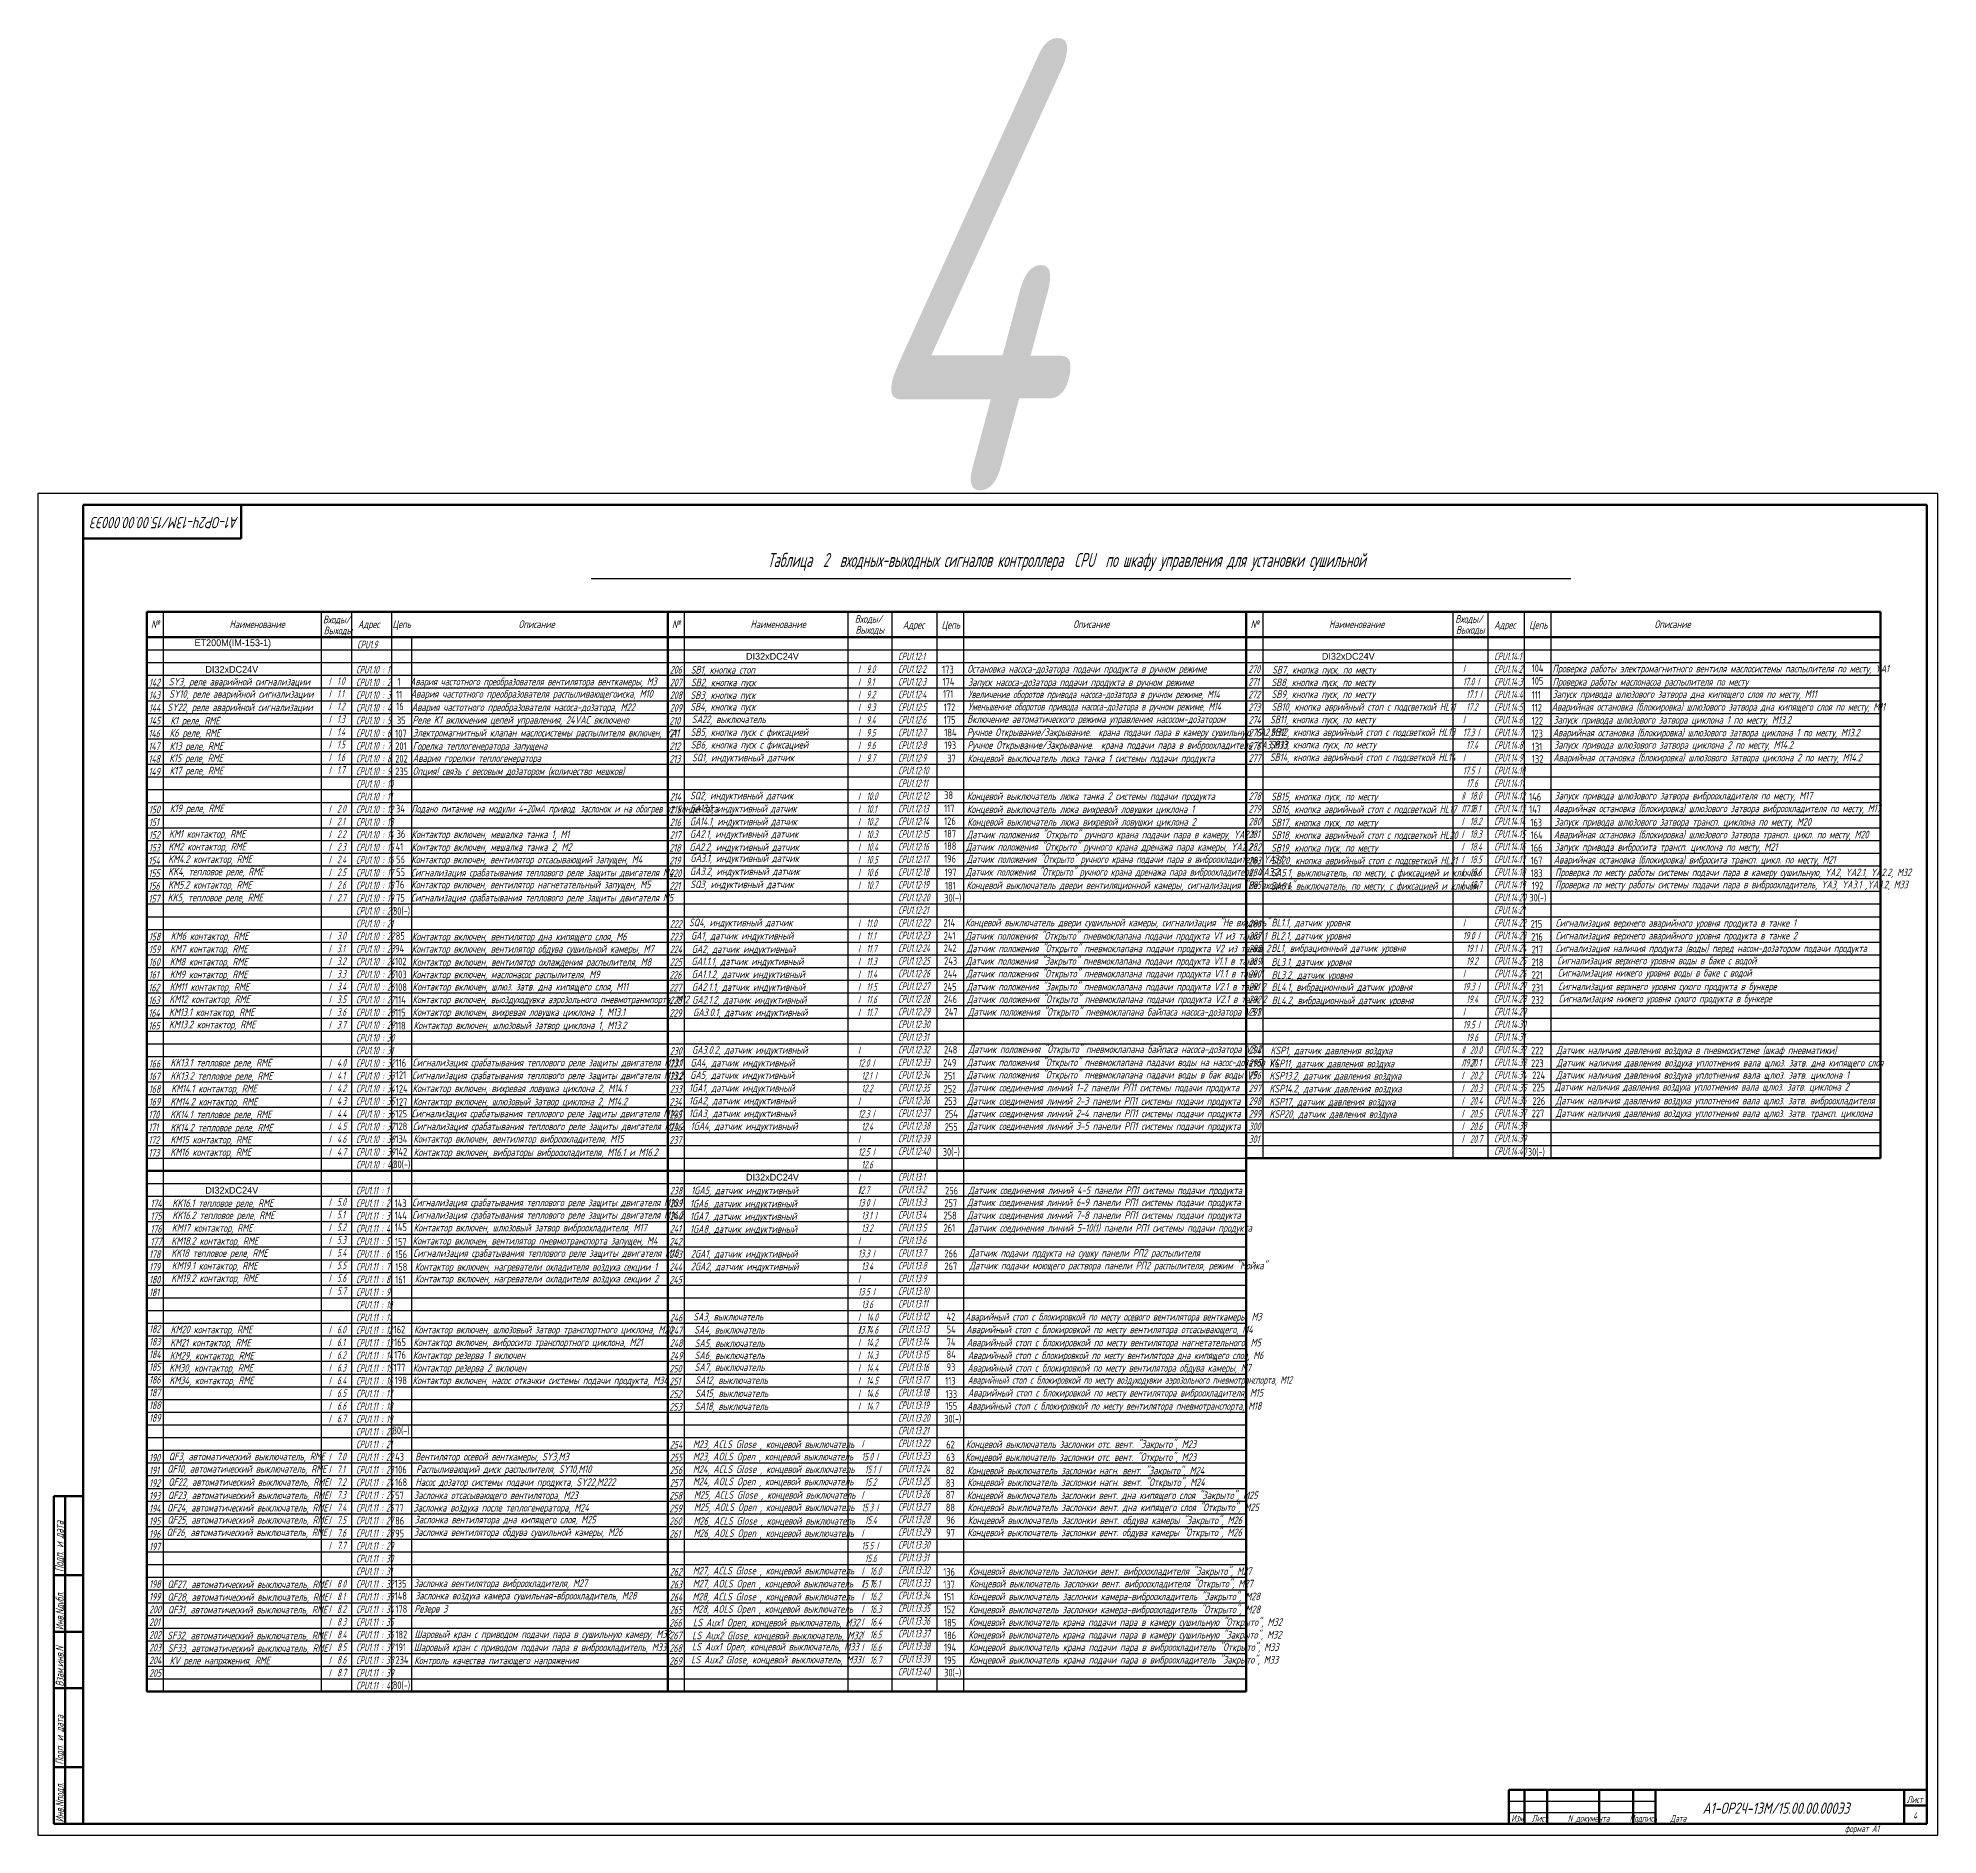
# Model space of a CAD drawing. Header units: millimetres. Extents: x 14016 to 19364, y 4274 to 5404.
# Drawn here: x 18523 to 19364, y 4274 to 5069 of the extents above; entities that cross this region are included whole.
import ezdxf
from ezdxf.enums import TextEntityAlignment as Align

# ---------------------------------------------------------------- set-up
doc = ezdxf.new("R2010")
doc.units = ezdxf.units.MM
doc.header["$LTSCALE"] = 15
doc.linetypes.add('DOT', pattern=[0.25, 0, -0.25])
for name, color, linetype, lineweight in [('0.35 TEXT', 7, 'Continuous', 35), ('LWT 0.5', 7, 'Continuous', 50), ('LWT 0.6', 7, 'Continuous', 50)]:
    doc.layers.add(name, color=color, linetype=linetype, lineweight=lineweight)
doc.styles.add('33', font='gost.shx', dxfattribs={"width": 0.7, "oblique": 15, "height": 3.5})
doc.styles.add('34', font='gost.shx', dxfattribs={"width": 0.8, "oblique": 15, "height": 3.5})
doc.styles.add('35', font='gost.shx', dxfattribs={"width": 0.7, "oblique": 15, "height": 5})
doc.styles.add('OPSI', font='ISI-ROMANS_PL.SHX', dxfattribs={"height": 1.5})

msp = doc.modelspace()

# ---------------------------------------------------------------- texts
at = {"linetype": 'DOT', "char_height": 3, "width": 43.9347, "attachment_point": 1, "style": 'OPSI'}
for s, insert in [('ET200M(IM-153-1)', (18592.11, 4802.96, -0.02)), ('DI32xDC24V', (18836.21, 4796.97, -0.02)), ('DI32xDC24V', (19091.09, 4796.97, -0.02)), ('DI32xDC24V', (18596.92, 4791.18, -0.02)), ('DI32xDC24V', (18596.92, 4560.55, -0.02)), ('DI32xDC24V', (18836.21, 4566.34, -0.02))]:
    msp.add_mtext(s, dxfattribs=dict(at, insert=insert))
at = {"layer": '0.35 TEXT', "oblique": 15}
for s, height, style, width, p in [('4', 200, '34', 0.75, (18879.23, 4868.58)), ('Таблица  2  входных-выходных сигналов контроллера  CPU  по шкафу управления для установки сушильной ', 6.25, '34', 0.75, (18845.74, 4834.99, -0.04)), ('№', 3.38, '33', 0.9, (18572.86, 4807.98, -0.02)), ('Наименование', 3.375, '33', 0.9, (18607.57, 4807.98, -0.02)), ('Входы/', 3.375, '33', 0.9, (18648.97, 4810.08, -0.02)), ('Адрес', 3.375, '33', 0.9, (18664.47, 4807.98, -0.02)), ('Цепь', 3.375, '33', 0.9, (18679.72, 4807.98, -0.02)), ('Описание', 3.375, '33', 0.9, (18735.54, 4807.98, -0.02)), ('№', 3.38, '33', 0.9, (18803.47, 4807.98, -0.02)), ('Наименование', 3.375, '33', 0.9, (18838.17, 4807.98, -0.02)), ('Входы/', 3.375, '33', 0.9, (18884.38, 4810.31, -0.02)), ('Адрес', 3.375, '33', 0.9, (18905.61, 4807.71, -0.02)), ('Цепь', 3.375, '33', 0.9, (18922.77, 4807.71, -0.02)), ('Описание', 3.375, '33', 0.9, (18981.08, 4807.98, -0.02)), ('№', 3.38, '33', 0.9, (19059.55, 4807.98, -0.02)), ('Наименование', 3.375, '33', 0.9, (19094.26, 4807.98, -0.02)), ('Входы/', 3.375, '33', 0.9, (19150.17, 4810.31, -0.02)), ('Адрес', 3.375, '33', 0.9, (19167.36, 4807.71, -0.02)), ('Цепь', 3.375, '33', 0.9, (19182.83, 4807.71, -0.02)), ('Описание', 3.375, '33', 0.9, (19238.36, 4807.98, -0.02)), ('Выходы', 3.375, '33', 0.9, (18649.29, 4805.24, -0.02)), ('Выходы', 3.375, '33', 0.9, (18884.69, 4805.48, -0.02)), ('Выходы', 3.375, '33', 0.9, (19150.49, 4805.48, -0.02)), ('142', 3.375, '33', 0.774574, (18571.89, 4782.18, -0.02)), ('Авария частотного преобразователя вентилятора венткамеры, М3', 3.375, '33', 0.876694, (18687.54, 4782.6, -0.02)), ('206', 3.375, '33', 0.774574, (18802.49, 4787.8, -0.02)), ('207', 3.375, '33', 0.774574, (18802.49, 4782.18, -0.02)), ('Остановка насоса-дозатора подачи продукта в ручном режиме', 3.375, '33', 0.9, (18934.19, 4788.21, -0.02)), ('Запуск насоса-дозатора подачи продукта в ручном режиме', 3.375, '33', 0.9, (18934.46, 4782.3, -0.02)), ('270', 3.375, '33', 0.774574, (19058.55, 4788.1, -0.02)), ('271', 3.375, '33', 0.774574, (19058.55, 4782.48, -0.02)), ('Проверка работы электромагнитного вентиля маслосистемы паспылителя по месту, YA1', 3.375, '33', 0.889184, (19193.18, 4788.31, -0.02)), ('Проверка работы маслонасоа распылителя по месту', 3.375, '33', 0.889184, (19193.23, 4782.47, -0.02)), ('143', 3.375, '33', 0.774574, (18571.89, 4776.55, -0.02)), ('Авария частотного преобразователя распыливающегоиска, М10', 3.375, '33', 0.86303, (18687.73, 4777.15, -0.02)), ('208', 3.375, '33', 0.774574, (18802.49, 4776.55, -0.02)), ('Увеличение оборотов привода насоса-дозатора в ручном режиме, М14', 3.375, '33', 0.764764, (18934.52, 4776.94, -0.02)), ('272', 3.375, '33', 0.774574, (19058.55, 4776.85, -0.02)), ('Запуск привода шлюзового затвора дна кипящего слоя по месту, М11', 3.375, '33', 0.9, (19193.15, 4777.03, -0.02)), ('144', 3.375, '33', 0.774574, (18571.89, 4770.93, -0.02)), ('145', 3.375, '33', 0.774574, (18571.89, 4765.3, -0.02)), ('Авария частотного преобразователя насоса-дозатора, М22', 3.375, '33', 0.86303, (18688.19, 4771.25, -0.02)), ('Реле K1 включения цепей управления, 24VAC включено', 3.375, '33', 0.9, (18688.59, 4765.61, -0.02)), ('210', 3.375, '33', 0.774574, (18802.32, 4765.23, -0.02)), ('209', 3.375, '33', 0.774574, (18802.49, 4770.93, -0.02)), ('Включение автоматического режима управления насосом-дозатором', 3.375, '33', 0.889184, (18934.14, 4765.96, -0.02)), ('Уменьшение оборотов привода насоса-дозатора в ручном режиме, М14', 3.375, '33', 0.764764, (18934.64, 4771.54, -0.02)), ('273', 3.375, '33', 0.774574, (19058.55, 4771.23, -0.02)), ('274', 3.375, '33', 0.774574, (19058.68, 4765.6, -0.02)), ('Аварийная остановка (блокировка) шлюзового затвора дна кипящего слоя по месту, М11', 3.375, '33', 0.801952, (19192.83, 4771.41, -0.02)), ('Запуск привода шлюзового затвора циклона 1 по месту, М13.2', 3.375, '33', 0.9, (19193.58, 4765.61, -0.02)), ('146', 3.375, '33', 0.774574, (18571.71, 4759.61, -0.02)), ('Электромагнитный клапан маслосистемы распылителя включен, YA1', 3.375, '33', 0.9, (18688.78, 4759.94, -0.02)), ('211', 3.375, '33', 0.774574, (18802.32, 4759.61, -0.02)), ('Ручное Открывание/Закрывание.  крана подачи пара в камеру сушильную YA2,M32 ', 3.375, '33', 0.842207, (18934, 4760.16, -0.02)), ('275', 3.375, '33', 0.774574, (19058.68, 4759.98, -0.02)), ('Аварийная остановка (блокировка) шлюзового затвора циклона 1 по месту, М13.2', 3.375, '33', 0.801952, (19193.26, 4759.98, -0.02)), ('147', 3.375, '33', 0.774574, (18571.71, 4753.98, -0.02)), ('148', 3.375, '33', 0.774574, (18571.71, 4748.36, -0.02)), ('Авария горелки теплогенератора ', 3.375, '33', 0.9, (18688.71, 4748.7, -0.02)), ('Горелка теплогенератора запущена', 3.375, '33', 0.9, (18688.71, 4754.08, -0.02)), ('212', 3.375, '33', 0.774574, (18802.32, 4753.98, -0.02)), ('213', 3.375, '33', 0.774574, (18802.32, 4748.36, -0.02)), ('Ручное Открывание/Закрывание.  крана подачи пара в виброохладитель YA3,M33', 3.375, '33', 0.856927, (18934.18, 4754.49, -0.02)), ('Концевой выключатель люка танка 1 системы подачи продукта', 3.375, '33', 0.856927, (18934.28, 4748.62, -0.02)), ('276', 3.375, '33', 0.774574, (19058.59, 4754.09, -0.02)), ('277', 3.375, '33', 0.774574, (19058.68, 4748.73, -0.02)), ('Аварийная остановка (блокировка) шлюзового затвора циклона 2 по месту, М14.2', 3.375, '33', 0.801952, (19193.53, 4748.93, -0.02)), ('Запуск привода шлюзового затвора циклона 2 по месту, М14.2', 3.375, '33', 0.9, (19193.85, 4754.56, -0.02)), ('149', 3.375, '33', 0.774574, (18571.71, 4742.73, -0.02)), ('Опция! связь с весовым дозатором (количество мешков)', 3.375, '33', 0.9, (18688.71, 4742.92, -0.02)), ('214', 3.375, '33', 0.774574, (18802.49, 4731.55, -0.02)), ('Концевой выключатель люка танка 2 системы подачи продукта', 3.375, '33', 0.856927, (18933.95, 4731.87, -0.02)), ('278', 3.375, '33', 0.774574, (19058.68, 4731.85, -0.02)), ('Запуск привода шлюзового затвора виброохладителя по месту, М17', 3.375, '33', 0.9, (19194.07, 4732.05, -0.02)), ('150', 3.375, '33', 0.774574, (18571.89, 4725.93, -0.02)), ('Подано питание на модули 4-20мА привод. заслонок и на обогрев от конденсата', 3.375, '33', 0.781856, (18688.17, 4726.3, -0.02)), ('215', 3.375, '33', 0.774574, (18802.49, 4725.93, -0.02)), ('Концевой выключатель люка вихревой ловушки циклона 1', 3.375, '33', 0.856927, (18933.95, 4726.08, -0.02)), ('279', 3.375, '33', 0.774574, (19058.68, 4726.23, -0.02)), ('Аварийная остановка (блокировка) шлюзового затвора виброохладителя по месту, М17', 3.375, '33', 0.801952, (19193.75, 4726.43, -0.02)), ('151', 3.375, '33', 0.774574, (18571.89, 4720.3, -0.02)), ('152', 3.375, '33', 0.774574, (18571.89, 4714.68, -0.02)), ('Контактор включен, мешалка танка 1, М1', 3.375, '33', 0.9, (18688.14, 4714.96, -0.02)), ('216', 3.375, '33', 0.774574, (18802.49, 4720.3, -0.02)), ('217', 3.375, '33', 0.774574, (18802.49, 4714.68, -0.02)), ('Датчик положения "Открыто" ручного крана подачи пара в камеру, YA2.1', 3.375, '33', 0.856927, (18933.95, 4714.86, -0.02)), ('Концевой выключатель люка вихревой ловушки циклона 2', 3.375, '33', 0.856927, (18934.14, 4720.48, -0.02)), ('280', 3.375, '33', 0.774574, (19058.68, 4720.6, -0.02)), ('281', 3.375, '33', 0.774574, (19058.68, 4714.98, -0.02)), ('Аварийная остановка (блокировка) шлюзового затвора трансп. цикл. по месту, М20', 3.375, '33', 0.801952, (19193.75, 4714.85, -0.02)), ('Запуск привода шлюзового затвора трансп. циклона по месту, М20', 3.375, '33', 0.9, (19194.07, 4720.47, -0.02)), ('153', 3.375, '33', 0.774574, (18571.89, 4709.05, -0.02)), ('Контактор включен, мешалка танка 2, М2', 3.375, '33', 0.9, (18688.14, 4709.33, -0.02)), ('218', 3.375, '33', 0.774574, (18802.32, 4708.98, -0.02)), ('Датчик положения "Открыто" ручного крана дренажа пара камеры, YA2.2', 3.375, '33', 0.856927, (18933.59, 4709.42, -0.02)), ('282', 3.375, '33', 0.774574, (19058.68, 4709.35, -0.02)), ('Запуск привода вибросита трансп. циклона по месту, М21', 3.375, '33', 0.9, (19194.07, 4709.33, -0.02)), ('154', 3.375, '33', 0.774574, (18571.71, 4703.36, -0.02)), ('Сигнализация срабатывания теплового реле защиты двигателя М4', 3.375, '33', 0.9, (18687.94, 4698.01, -0.02)), ('Контактор включен, вентилятор отсасывающий запущен, М4', 3.375, '33', 0.9, (18687.99, 4703.81, -0.02)), ('219', 3.375, '33', 0.774574, (18802.32, 4703.36, -0.02)), ('Датчик положения "Открыто" ручного крана дренажа пара виброохладителя, YA3.2', 3.375, '33', 0.828626, (18933.59, 4698.3, -0.02)), ('Датчик положения "Открыто" ручного крана подачи пара в виброохладитель, YA3.1', 3.375, '33', 0.829704, (18933.95, 4703.96, -0.02)), ('283', 3.375, '33', 0.774574, (19058.61, 4703.33, -0.02)), ('284', 3.375, '33', 0.774574, (19058.68, 4698.1, -0.02)), ('Аварийная остановка (блокировка) вибросита трансп. цикл. по месту, М21', 3.375, '33', 0.801952, (19193.75, 4703.7, -0.02)), ('Проверка по месту работы системы подачи пара в камеру сушильную, YA2, YA2.1, YA2.2, M32', 3.375, '33', 0.801952, (19194.35, 4698.12, -0.02)), ('155', 3.375, '33', 0.774574, (18571.71, 4697.73, -0.02)), ('156', 3.375, '33', 0.774574, (18571.71, 4692.11, -0.02)), ('Контактор включен, вентилятор нагнетательный запущен, М5', 3.375, '33', 0.9, (18687.99, 4692.7, -0.02)), ('220', 3.375, '33', 0.774574, (18802.32, 4697.73, -0.02)), ('221', 3.375, '33', 0.774574, (18802.32, 4692.11, -0.02)), ('Концевой выключатель двери вентиляционной камеры, сигнализация "Не входить"', 3.375, '33', 0.856927, (18933.77, 4692.41, -0.02)), ('285', 3.375, '33', 0.774574, (19058.68, 4692.48, -0.02)), ('Проверка по месту работы системы подачи пара в виброохладитель, YA3, YA3.1 ,YA3.2, M33', 3.375, '33', 0.801952, (19194.35, 4692.72, -0.02)), ('157', 3.375, '33', 0.774574, (18571.71, 4686.48, -0.02)), ('Сигнализация срабатывания теплового реле защиты двигателя М5', 3.375, '33', 0.9, (18687.94, 4686.91, -0.02)), ('222', 3.375, '33', 0.774574, (18802.49, 4675.3, -0.02)), ('Концевой выключатель двери сушильной камеры, сигнализация "Не входить"', 3.375, '33', 0.856927, (18933.22, 4675.92, -0.02)), ('286', 3.375, '33', 0.774574, (19058.68, 4675.44, -0.02)), ('Сигнализация верхнего аварийного уровня продукта в танке 1', 3.375, '33', 0.801952, (19194.55, 4675.69, -0.02)), ('158', 3.375, '33', 0.774574, (18571.89, 4669.68, -0.02)), ('Контактор включен, вентилятор обдува сушильной камеры, М7', 3.375, '33', 0.9, (18688.22, 4664.23, -0.02)), ('Контактор включен, вентилятор дна кипящего слоя, М6', 3.375, '33', 0.9, (18688.27, 4669.71, -0.02)), ('223', 3.375, '33', 0.774574, (18802.49, 4669.68, -0.02)), ('Датчик положения "Открыто" пневмоклапана подачи продукта V1 из танка 1', 3.375, '33', 0.856927, (18933.37, 4670, -0.02)), ('Датчик положения "Открыто" пневмоклапана подачи продукта V2 из танка 2', 3.375, '33', 0.856927, (18933.95, 4664.43, -0.02)), ('287', 3.375, '33', 0.774574, (19058.68, 4669.98, -0.02)), ('288', 3.375, '33', 0.774574, (19058.68, 4664.35, -0.02)), ('Сигнализация верхнего аварийного уровня продукта в танке 2', 3.375, '33', 0.801952, (19194.55, 4670.08, -0.02)), ('Сигнализация наличия продукта (воды) перед насом-дозатором подачи продукта', 3.375, '33', 0.801952, (19194.55, 4664.47, -0.02)), ('159', 3.375, '33', 0.774574, (18571.89, 4664.05, -0.02)), ('160', 3.375, '33', 0.774574, (18571.89, 4658.43, -0.02)), ('Контактор включен, вентилятор охлаждения распылителя, М8', 3.375, '33', 0.9, (18688.45, 4658.42, -0.02)), ('224', 3.375, '33', 0.774574, (18802.49, 4664.05, -0.02)), ('225', 3.375, '33', 0.774574, (18802.49, 4658.43, -0.02)), ('Датчик положения "Закрыто" пневмоклапана подачи продукта V1.1 в танк 1', 3.375, '33', 0.856927, (18933.58, 4658.86, -0.02)), ('289', 3.375, '33', 0.774574, (19058.68, 4658.73, -0.02)), ('Сигнализация верхнего уровня воды в баке с водой ', 3.375, '33', 0.801952, (19195.35, 4659.06, -0.02)), ('161', 3.375, '33', 0.774574, (18571.89, 4652.8, -0.02)), ('Контактор включен, маслонасос распылителя, М9', 3.375, '33', 0.9, (18688.35, 4652.93, -0.02)), ('Контактор включен, шлюз. затв. дна кипящего слоя, М11', 3.375, '33', 0.9, (18688.58, 4647.49, -0.02)), ('226', 3.375, '33', 0.774574, (18802.32, 4652.73, -0.02)), ('Датчик положения "Открыто" пневмоклапана подачи продукта V1.1 в танк 1', 3.375, '33', 0.856927, (18933.77, 4653.29, -0.02)), ('Датчик положения "Закрыто" пневмоклапана подачи продукта V2.1 в танк 2', 3.375, '33', 0.856927, (18933.95, 4647.51, -0.02)), ('290', 3.375, '33', 0.774574, (19058.68, 4653.1, -0.02)), ('291', 3.375, '33', 0.774574, (19058.68, 4647.48, -0.02)), ('Сигнализация нижего уровня воды в баке с водой ', 3.375, '33', 0.801952, (19195.55, 4653.65, -0.02)), ('Сигнализация верхнего уровня сухого продукта в бункере', 3.375, '33', 0.801952, (19195.75, 4647.62, -0.02)), ('162', 3.375, '33', 0.774574, (18571.71, 4647.11, -0.02)), ('163', 3.375, '33', 0.774574, (18571.71, 4641.48, -0.02)), ('Контактор включен, выоздуходувка аэрозольного пневмотранмпорта, М12', 3.375, '33', 0.848136, (18688.58, 4641.86, -0.02)), ('227', 3.375, '33', 0.774574, (18802.32, 4647.11, -0.02)), ('228', 3.375, '33', 0.774574, (18802.32, 4641.48, -0.02)), ('Датчик положения "Открыто" пневмоклапана подачи продукта V2.1 в танк 2', 3.375, '33', 0.856927, (18934.14, 4641.94, -0.02)), ('292', 3.375, '33', 0.774574, (19058.68, 4641.85, -0.02)), ('Сигнализация нижего уровня сухого продукта в бункере', 3.375, '33', 0.801952, (19195.95, 4642.21, -0.02)), ('164', 3.375, '33', 0.774574, (18571.71, 4635.86, -0.02)), ('Контактор включен, вихревая ловушка циклона 1, М13.1', 3.375, '33', 0.9, (18688.58, 4636.24, -0.02)), ('229', 3.375, '33', 0.774574, (18802.32, 4635.86, -0.02)), ('Датчик положения "Открыто" пневмоклапана байпаса насоса-дозатора V3.1', 3.375, '33', 0.856927, (18934.52, 4636.32, -0.02)), ('293', 3.375, '33', 0.774574, (19058.68, 4636.34, -0.02)), ('165', 3.375, '33', 0.774574, (18571.71, 4630.23, -0.02)), ('Контактор включен, шлюзовый затвор циклона 1, М13.2', 3.375, '33', 0.9, (18689.07, 4630.38, -0.02)), ('Сигнализация срабатывания теплового реле защиты двигателя М13.1', 3.375, '33', 0.9, (18688.64, 4613.94, -0.02)), ('230', 3.375, '33', 0.774574, (18802.49, 4619.05, -0.02)), ('Датчик положения "Открыто" пневмоклапана падачи воды на насос-дозатор V4', 3.375, '33', 0.856927, (18934.04, 4614, -0.02)), ('Датчик положения "Открыто" пневмоклапана байпаса насоса-дозатора V3.2', 3.375, '33', 0.856927, (18934.7, 4619.82, -0.02)), ('294', 3.375, '33', 0.774574, (19058.68, 4619.35, -0.02)), ('295', 3.375, '33', 0.774574, (19058.68, 4613.73, -0.02)), ('Датчик наличия давления воздуха в пневмосистеме (шкаф пневматики)', 3.375, '33', 0.9, (19194.88, 4619.35, -0.02)), ('Датчик наличия давления воздуха уплотнения вала щлюз. затв. дна кипящего слоя', 3.375, '33', 0.9, (19195.04, 4613.82, -0.02)), ('166', 3.375, '33', 0.774574, (18571.89, 4613.43, -0.02)), ('167', 3.375, '33', 0.774574, (18571.89, 4607.8, -0.02)), ('Сигнализация срабатывания теплового реле защиты двигателя М13.2', 3.375, '33', 0.9, (18688.42, 4608.22, -0.02)), ('231', 3.375, '33', 0.774574, (18802.49, 4613.43, -0.02)), ('232', 3.375, '33', 0.774574, (18802.49, 4607.8, -0.02)), ('Датчик положения "Открыто" пневмоклапана падачи воды в бак воды V5', 3.375, '33', 0.856927, (18934.04, 4608.51, -0.02)), ('296', 3.375, '33', 0.774574, (19058.65, 4608.2, -0.02)), ('Датчик наличия давления воздуха уплотнения вала щлюз. затв. циклона 1', 3.375, '33', 0.9, (19194.84, 4608.38, -0.02)), ('168', 3.375, '33', 0.774574, (18571.89, 4602.18, -0.02)), ('Контактор включен, вихревая ловушка циклона 2, М14.1', 3.375, '33', 0.9, (18688.58, 4602.51, -0.02)), ('233', 3.375, '33', 0.774574, (18802.49, 4602.18, -0.02)), ('Датчик соединения линий 1-2 панели РП1 системы подачи продукта', 3.375, '33', 0.856927, (18934.16, 4602.82, -0.02)), ('297', 3.375, '33', 0.774574, (19058.68, 4602.48, -0.02)), ('Датчик наличия давления воздуха уплотнения вала щлюз. затв. циклона 2', 3.375, '33', 0.9, (19194.24, 4603.17, -0.02)), ('Датчик наличия давления воздуха уплотнения вала щлюз. затв. виброохладителя', 3.375, '33', 0.9, (19194.64, 4597.07, -0.02)), ('170', 3.375, '33', 0.774574, (18571.71, 4590.86, -0.02)), ('169', 3.375, '33', 0.774574, (18571.89, 4596.55, -0.02)), ('Сигнализация срабатывания теплового реле защиты двигателя М14.1', 3.375, '33', 0.9, (18688.19, 4591.38, -0.02)), ('Контактор включен, шлюзовый затвор циклона 2, М14.2', 3.375, '33', 0.9, (18688.77, 4596.65, -0.02)), ('234', 3.375, '33', 0.774574, (18802.32, 4596.48, -0.02)), ('235', 3.375, '33', 0.774574, (18802.32, 4590.86, -0.02)), ('Датчик соединения линий 2-3 панели РП1 системы подачи продукта', 3.375, '33', 0.856927, (18934.16, 4596.83, -0.02)), ('Датчик соединения линий 2-4 панели РП1 системы подачи продукта', 3.375, '33', 0.856927, (18934.16, 4591.39, -0.02)), ('298', 3.375, '33', 0.774574, (19058.68, 4596.85, -0.02)), ('299', 3.375, '33', 0.774574, (19058.68, 4591.23, -0.02)), ('Датчик наличия давления воздуха уплотнения вала щлюз. затв. трансп. циклона', 3.375, '33', 0.9, (19194.64, 4591.51, -0.02)), ('171', 3.375, '33', 0.774574, (18571.71, 4585.23, -0.02)), ('Сигнализация срабатывания теплового реле защиты двигателя М14.2', 3.375, '33', 0.9, (18688.73, 4585.66, -0.02)), ('Контактор включен, вентилятор виброохладителя, М15', 3.375, '33', 0.9, (18688.97, 4580.13, -0.02)), ('236', 3.375, '33', 0.774574, (18802.32, 4585.23, -0.02)), ('Датчик соединения линий 3-5 панели РП1 системы подачи продукта', 3.375, '33', 0.856927, (18934.16, 4585.75, -0.02)), ('300', 3.375, '33', 0.774574, (19058.68, 4585.6, -0.02)), ('172', 3.375, '33', 0.774574, (18571.71, 4579.61, -0.02)), ('173', 3.375, '33', 0.774574, (18571.71, 4573.98, -0.02)), ('Контактор включен, вибраторы виброохладителя, М16.1 и М16.2', 3.375, '33', 0.9, (18689.11, 4574.18, -0.02)), ('237', 3.375, '33', 0.774574, (18802.32, 4579.61, -0.02)), ('301', 3.375, '33', 0.774574, (19058.68, 4579.98, -0.02)), ('238', 3.375, '33', 0.774574, (18802.49, 4557.18, -0.02)), ('Датчик соединения линий 4-5 панели РП1 системы подачи продукта', 3.375, '33', 0.856927, (18934.62, 4557.33, -0.02)), ('174', 3.375, '33', 0.774574, (18572.6, 4551.54, -0.02)), ('Сигнализация срабатывания теплового реле защиты двигателя М16.1', 3.375, '33', 0.9, (18688.48, 4551.97, -0.02)), ('239', 3.375, '33', 0.774574, (18802.49, 4551.55, -0.02)), ('Датчик соединения линий 6-9 панели РП1 системы подачи продукта', 3.375, '33', 0.856927, (18934.14, 4552, -0.02)), ('175', 3.375, '33', 0.774574, (18572.6, 4545.92, -0.02)), ('176', 3.375, '33', 0.774574, (18572.6, 4540.29, -0.02)), ('Сигнализация срабатывания теплового реле защиты двигателя М16.2', 3.375, '33', 0.9, (18688.48, 4546.41, -0.02)), ('Контактор включен, шлюзовый затвор виброохладителя, М17', 3.375, '33', 0.9, (18689.1, 4540.8, -0.02)), ('240', 3.375, '33', 0.774574, (18802.49, 4545.93, -0.02)), ('241', 3.375, '33', 0.774574, (18802.49, 4540.3, -0.02)), ('Датчик соединения линий 7-8 панели РП1 системы подачи продукта', 3.375, '33', 0.856927, (18934.14, 4546.31, -0.02)), ('Датчик соединения линий 5-10(1) панели РП1 системы подачи продукта', 3.375, '33', 0.856927, (18934.51, 4540.67, -0.02)), ('177', 3.375, '33', 0.774574, (18572.6, 4534.67, -0.02)), ('Контактор включен, вентилятор пневмотранспорта запущен, М4', 3.375, '33', 0.9, (18688.61, 4534.99, -0.02)), ('242', 3.375, '33', 0.774574, (18802.32, 4534.61, -0.02)), ('178', 3.375, '33', 0.774574, (18571.99, 4529.04, -0.02)), ('179', 3.375, '33', 0.774574, (18571.99, 4523.42, -0.02)), ('Сигнализация срабатывания теплового реле защиты двигателя М18', 3.375, '33', 0.9, (18688.92, 4529.54, -0.02)), ('Контактор включен, нагреватели охладителя воздуха секции 1', 3.375, '33', 0.9, (18689.6, 4523.45, -0.02)), ('243', 3.375, '33', 0.774574, (18802.32, 4528.98, -0.02)), ('244', 3.375, '33', 0.774574, (18802.32, 4523.36, -0.02)), ('Датчик подачи прдукта на сушку панели РП2 распылителя', 3.375, '33', 0.856927, (18934.91, 4529.59, -0.02)), ('Датчик подачи моющего раствора панели РП2 распылителя, режим "Мойка"', 3.375, '33', 0.856927, (18935.11, 4524.01, -0.02)), ('180', 3.375, '33', 0.774574, (18571.99, 4517.79, -0.02)), ('Контактор включен, нагреватели охладителя воздуха секции 2', 3.375, '33', 0.9, (18689.6, 4518.22, -0.02)), ('245', 3.375, '33', 0.774574, (18802.32, 4517.73, -0.02)), ('181', 3.375, '33', 0.774574, (18571.99, 4512.17, -0.02)), ('246', 3.375, '33', 0.774574, (18802.49, 4500.93, -0.02)), ('Аварийный стоп c блокировкой по месту осевого вентилятора венткамеры, М3', 3.375, '33', 0.870829, (18933.25, 4501.35, -0.02)), ('182', 3.375, '33', 0.774574, (18571.99, 4495.93, -0.02)), ('183', 3.375, '33', 0.774574, (18571.99, 4490.3, -0.02)), ('Контактор включен, вибросито транспортного циклона, М21', 3.375, '33', 0.9, (18688.99, 4490.04, -0.02)), ('Контактор включен, шлюзовый затвор транспортного циклона, М20', 3.375, '33', 0.9, (18689.26, 4495.68, -0.02)), ('247', 3.375, '33', 0.774574, (18802.49, 4495.3, -0.02)), ('248', 3.375, '33', 0.774574, (18802.49, 4489.68, -0.02)), ('Аварийный стоп c блокировкой по месту вентилятора отсасывающего, М4', 3.375, '33', 0.9, (18933.65, 4495.73, -0.02)), ('Аварийный стоп c блокировкой по месту вентилятора нагнетательного, М5', 3.375, '33', 0.9, (18933.83, 4489.92, -0.02)), ('184', 3.375, '33', 0.774574, (18571.99, 4484.68, -0.02)), ('Контактор резерва 1 включен', 3.375, '33', 0.9, (18688.76, 4484.33, -0.02)), ('249', 3.375, '33', 0.774574, (18802.49, 4484.05, -0.02)), ('Аварийный стоп c блокировкой по месту вентилятора дна кипящего слоя, М6', 3.375, '33', 0.876585, (18934.34, 4484.26, -0.02)), ('185', 3.375, '33', 0.774574, (18571.99, 4479.05, -0.02)), ('186', 3.375, '33', 0.774574, (18571.99, 4473.43, -0.02)), ('Контактор включен, насос откачки системы подачи продукта, М34', 3.375, '33', 0.9, (18688.61, 4473.19, -0.02)), ('Контактор резерва 2 включен', 3.375, '33', 0.9, (18688.76, 4478.71, -0.02)), ('250', 3.375, '33', 0.774574, (18802.32, 4478.36, -0.02)), ('251', 3.375, '33', 0.774574, (18802.32, 4472.73, -0.02)), ('Аварийный стоп c блокировкой по месту вентилятора обдува камеры, М7', 3.375, '33', 0.889184, (18934.16, 4478.7, -0.02)), ('Аварийный стоп c блокировкой по месту воздуходувки аэрозольного пневмотранспорта, М12', 3.375, '33', 0.741391, (18934.34, 4473.35, -0.02)), ('187', 3.375, '33', 0.774574, (18571.99, 4467.8, -0.02)), ('252', 3.375, '33', 0.774574, (18802.32, 4467.11, -0.02)), ('Аварийный стоп c блокировкой по месту вентилятора виброохладителя, M15', 3.375, '33', 0.889184, (18934.42, 4467.69, -0.02)), ('188', 3.375, '33', 0.774574, (18571.99, 4462.18, -0.02)), ('189', 3.375, '33', 0.774574, (18571.99, 4456.55, -0.02)), ('253', 3.375, '33', 0.774574, (18802.32, 4461.48, -0.02)), ('Аварийный стоп c блокировкой по месту вентилятора пневмотранспорта, M18', 3.375, '33', 0.875646, (18934.02, 4461.84, -0.02)), ('Концевой выключатель заслонки отс. вент. "Закрыто", M23', 3.375, '33', 0.825637, (18933.48, 4444.93, -0.02)), ('190', 3.375, '33', 0.774574, (18571.99, 4438.96, -0.02)), ('Вентилятор осевой венткамеры, SY3,М3', 3.375, '33', 0.9, (18689.78, 4439.41, -0.02)), ('254', 3.375, '33', 0.774574, (18802.49, 4444.68, -0.02)), ('255', 3.375, '33', 0.774574, (18802.49, 4439.05, -0.02)), ('Концевой выключатель заслонки отс. вент. "Открыто", M23', 3.375, '33', 0.825637, (18933.28, 4439.2, -0.02)), ('191', 3.375, '33', 0.774574, (18571.99, 4433.33, -0.02)), ('Распыливающий диск распылителя, SY10,М10', 3.375, '33', 0.9, (18690.21, 4433.89, -0.02)), ('256', 3.375, '33', 0.774574, (18802.49, 4433.43, -0.02)), ('Концевой выключатель заслонки нагн. вент. "Закрыто", M24', 3.375, '33', 0.825637, (18934.07, 4433.22, -0.02)), ('Концевой выключатель заслонки нагн. вент. "Открыто", M24', 3.375, '33', 0.825637, (18934.13, 4428.07, -0.02)), ('192', 3.375, '33', 0.774574, (18571.99, 4427.71, -0.02)), ('193', 3.375, '33', 0.774574, (18571.99, 4422.08, -0.02)), ('Заслонка отсасывающего вентилятора, М23', 3.375, '33', 0.9, (18689.25, 4422.3, -0.02)), ('Насос дозатор системы подачи продукта, SY22,М222', 3.375, '33', 0.9, (18689.88, 4428.15, -0.02)), ('258', 3.375, '33', 0.774574, (18802.32, 4422.11, -0.02)), ('257', 3.375, '33', 0.774574, (18802.49, 4427.8, -0.02)), ('Концевой выключатель заслонки вент. дна кипящего слоя "Закрыто", M25', 3.375, '33', 0.825637, (18933.92, 4422.29, -0.02)), ('194', 3.375, '33', 0.774574, (18571.99, 4416.46, -0.02)), ('Заслонка воздуха после теплогенератора, М24', 3.375, '33', 0.9, (18688.99, 4416.78, -0.02)), ('259', 3.375, '33', 0.774574, (18802.32, 4416.48, -0.02)), ('Концевой выключатель заслонки вент. дна кипящего слоя "Открыто", M25', 3.375, '33', 0.825637, (18934.25, 4416.97, -0.02)), ('Концевой выключатель заслонки вент. обдува камеры "Закрыто", M26', 3.375, '33', 0.825637, (18934.38, 4411.25, -0.02)), ('195', 3.375, '33', 0.774574, (18571.99, 4410.83, -0.02)), ('196', 3.375, '33', 0.774574, (18571.99, 4405.21, -0.02)), ('Заслонка вентилятора обдува сушильной камеры, М26', 3.375, '33', 0.9, (18689.25, 4405.99, -0.02)), ('Заслонка вентилятора дна кипящего слоя, М25', 3.375, '33', 0.9, (18689.51, 4411.52, -0.02)), ('260', 3.375, '33', 0.774574, (18802.32, 4410.86, -0.02)), ('261', 3.375, '33', 0.774574, (18802.32, 4405.23, -0.02)), ('Концевой выключатель заслонки вент. обдува камеры "Открыто", M26', 3.375, '33', 0.825637, (18934.12, 4405.86, -0.02)), ('197', 3.375, '33', 0.774574, (18571.99, 4399.58, -0.02)), ('262', 3.375, '33', 0.774574, (18802.49, 4388.43, -0.02)), ('Концевой выключатель заслонки вент. виброохладителя "Закрыто", M27', 3.375, '33', 0.825637, (18934.67, 4388.71, -0.02)), ('198', 3.375, '33', 0.774574, (18571.99, 4382.98, -0.02)), ('Заслонка вентилятора виброохладителя, М27', 3.375, '33', 0.9, (18689.25, 4383.37, -0.02)), ('263', 3.375, '33', 0.774574, (18802.49, 4382.8, -0.02)), ('Концевой выключатель заслонки вент. виброохладителя "Открыто", M27', 3.375, '33', 0.825637, (18935.06, 4383.19, -0.02)), ('200', 3.375, '33', 0.774574, (18571.99, 4371.73, -0.02)), ('199', 3.375, '33', 0.774574, (18571.99, 4377.36, -0.02)), ('Резерв 3', 3.375, '33', 0.9, (18689.44, 4372.06, -0.02)), ('Заслонка воздуха камера сушильная-вброохладитель, М28', 3.375, '33', 0.9, (18689.77, 4377.84, -0.02)), ('264', 3.375, '33', 0.774574, (18802.49, 4377.18, -0.02)), ('265', 3.375, '33', 0.774574, (18802.49, 4371.55, -0.02)), ('Концевой выключатель заслонки камера-виброохладитель "Открыто", M28', 3.375, '33', 0.825637, (18934.67, 4371.74, -0.02)), ('Концевой выключатель заслонки камера-виброохладитель "Закрыто", M28', 3.375, '33', 0.825637, (18934.8, 4377.52, -0.02)), ('201', 3.375, '33', 0.774574, (18571.99, 4366.11, -0.02)), ('266', 3.375, '33', 0.774574, (18802.32, 4365.86, -0.02)), ('Концевой выключатель крана подачи пара в камеру сушильную "Открыто", M32', 3.375, '33', 0.825637, (18934.67, 4366.15, -0.02)), ('202', 3.375, '33', 0.774574, (18571.99, 4360.48, -0.02)), ('203', 3.375, '33', 0.774574, (18571.99, 4354.86, -0.02)), ('Шаровый кран с приводом подачи пара в виброохладитель, М33', 3.375, '33', 0.9, (18689.18, 4355.01, -0.02)), ('Шаровый кран с приводом подачи пара в сушильную камеру, М32', 3.375, '33', 0.9, (18689.51, 4360.81, -0.02)), ('267', 3.375, '33', 0.774574, (18802.32, 4360.23, -0.02)), ('268', 3.375, '33', 0.774574, (18802.32, 4354.61, -0.02)), ('Концевой выключатель крана подачи пара в камеру сушильную "Закрыто", M32', 3.375, '33', 0.825637, (18934.67, 4360.54, -0.02)), ('Концевой выключатель крана подачи пара в виброохладитель "Открыто", M33', 3.375, '33', 0.825637, (18934.87, 4355.08, -0.02)), ('204', 3.375, '33', 0.774574, (18571.99, 4349.23, -0.02)), ('Контроль качества питающего напряжения ', 3.375, '33', 0.9, (18689.34, 4349.19, -0.02)), ('269', 3.375, '33', 0.774574, (18802.32, 4348.98, -0.02)), ('Концевой выключатель крана подачи пара в виброохладитель "Закрыто", M33', 3.375, '33', 0.825637, (18934.87, 4349.47, -0.02)), ('205', 3.375, '33', 0.774574, (18571.99, 4343.61, -0.02)), ('Лист', 3, '33', 0.8, (19350.06, 4287.76, -0.02)), ('Изм.  Лист      N документа      Подпись    Дата', 3, '33', 0.8, (19174.89, 4279.47, -0.02)), ('4', 3, '33', 0.8, (19352.79, 4280.67, -0.02)), ('формат А1', 3, '33', 0.8, (19322.57, 4274.85, -0.02))]:
    msp.add_text(s, height=height, dxfattribs=dict(at, style=style, width=width)).set_placement(p)
at = {"layer": '0.35 TEXT', "style": '35', "oblique": 15, "width": 0.885568}
msp.add_text('A1-ОР2Ч-13М/15.00.00.000Э3', height=5, rotation=180, dxfattribs=at).set_placement((18611.6, 4857.17, -0.02), (18546.6, 4857.17, -0.02), align=Align.FIT)
at = {"layer": '0.35 TEXT', "color": 5, "oblique": 15}
for s, height, style, width, p in [('SY3, реле аварийной сигнализации', 3.375, '33', 0.9, (18580.7, 4782.53, -0.02)), ('SB1, кнопка стоп', 3.375, '33', 0.9, (18811.76, 4787.79, -0.02)), ('SB2, кнопка пуск', 3.375, '33', 0.9, (18811.83, 4782.22, -0.02)), ('SB8, кнопка пуск, по месту', 3.375, '33', 0.9, (19068.76, 4782.26, -0.02)), ('SB7, кнопка пуск, по месту ', 3.375, '33', 0.9, (19069.07, 4787.83, -0.02)), ('SY10, реле аварийной сигнализации', 3.375, '33', 0.9, (18580.89, 4777.08, -0.02)), ('SB3, кнопка пуск ', 3.375, '33', 0.9, (18811.64, 4776.58, -0.02)), ('SB9, кнопка пуск, по месту', 3.375, '33', 0.9, (19068.85, 4777.01, -0.02)), ('SY22, реле аварийной сигнализации', 3.375, '33', 0.9, (18580.11, 4771.19, -0.02)), ('К1 реле, RME', 3.375, '33', 0.9, (18581.39, 4765.28, -0.02)), ('SB4, кнопка пуск', 3.375, '33', 0.9, (18811.53, 4771.44, -0.02)), ('SA22, выключатель', 3.375, '33', 0.9, (18812.2, 4765.88, -0.02)), ('SB11, кнопка пуск, по месту', 3.375, '33', 0.9, (19068.19, 4765.77, -0.02)), ('SB10, кнопка аврийный стоп с подсветкой HL11', 3.375, '33', 0.9, (19068.85, 4771.42, -0.02)), ('К6 реле, RME', 3.375, '33', 0.9, (18581.07, 4759.84, -0.02)), ('SB5, кнопка пуск с фиксацией ', 3.375, '33', 0.9, (18811.68, 4760.2, -0.02)), ('SB12, кнопка аврийный стоп с подсветкой HL13', 3.375, '33', 0.9, (19068.19, 4760.19, -0.02)), ('К15 реле, RME', 3.375, '33', 0.9, (18580.92, 4748.67, -0.02)), ('К13 реле, RME', 3.375, '33', 0.9, (18581.07, 4754.02, -0.02)), ('SB6, кнопка пуск с фиксацией', 3.375, '33', 0.9, (18811.75, 4754.63, -0.02)), ('SQ1, индуктивный датчик', 3.375, '33', 0.9, (18812.32, 4748.96, -0.02)), ('SB13, кнопка пуск, по месту', 3.375, '33', 0.9, (19068.05, 4754.67, -0.02)), ('SB14, кнопка аврийный стоп с подсветкой HL14', 3.375, '33', 0.9, (19068.05, 4749.09, -0.02)), ('К17 реле, RME', 3.375, '33', 0.9, (18581.07, 4743.17, -0.02)), ('SQ2, индуктивный датчик', 3.375, '33', 0.9, (18811.43, 4732.11, -0.02)), ('SB15, кнопка пуск, по месту', 3.375, '33', 0.9, (19068.66, 4731.69, -0.02)), ('К19 реле, RME', 3.375, '33', 0.9, (18581.2, 4726.46, -0.02)), ('GA13.1, индуктивный датчик', 3.5, '34', 0.75, (18811.36, 4726.32, -0.04)), ('SB16, кнопка аврийный стоп с подсветкой HL17', 3.375, '33', 0.9, (19068.66, 4726.11, -0.02)), ('KM1 контактор, RME', 3.375, '33', 0.9, (18580.8, 4715.14, -0.02)), ('GA2.1, индуктивный датчик', 3.375, '33', 0.9, (18811.35, 4715.09, -0.02)), ('GA14.1, индуктивный датчик', 3.5, '34', 0.75, (18811.38, 4720.6, -0.04)), ('SB17, кнопка пуск, по месту', 3.375, '33', 0.9, (19068.66, 4720.2, -0.02)), ('SB18, кнопка аврийный стоп с подсветкой HL20', 3.375, '33', 0.9, (19068.66, 4714.62, -0.02)), ('KM2 контактор, RME', 3.375, '33', 0.9, (18580.53, 4709.51, -0.02)), ('GA2.2, индуктивный датчик', 3.375, '33', 0.9, (18811.14, 4709.29, -0.02)), ('SB19, кнопка пуск, по месту', 3.375, '33', 0.9, (19068.66, 4708.97, -0.02)), ('KM4.2 контактор, RME', 3.375, '33', 0.9, (18580.42, 4703.96, -0.02)), ('KK4, тепловое реле, RME', 3.375, '33', 0.9, (18580.42, 4698.45, -0.02)), ('GA3.2, индуктивный датчик', 3.375, '33', 0.9, (18811.37, 4698.56, -0.02)), ('GA3.1, индуктивный датчик', 3.375, '33', 0.9, (18811.58, 4704.36, -0.02)), ('SA5.1, выключатель, по месту, с фиксацией и ключом', 3.375, '33', 0.814569, (19068.66, 4697.95, -0.02)), ('SB20, кнопка аврийный стоп с подсветкой HL21', 3.375, '33', 0.9, (19068.66, 4703.38, -0.02)), ('KM5.2 контактор, RME', 3.375, '33', 0.9, (18580.42, 4692.58, -0.02)), ('SQ3, индуктивный датчик', 3.375, '33', 0.9, (18811.57, 4692.8, -0.02)), ('SA6.1, выключатель, по месту, с фиксацией и ключом', 3.375, '33', 0.810572, (19068.48, 4692.1, -0.02)), ('KK5, тепловое реле, RME', 3.375, '33', 0.9, (18580.22, 4686.99, -0.02)), ('SQ4, индуктивный датчик', 3.375, '33', 0.9, (18810.97, 4675.92, -0.02)), ('BL1.1, датчик уровня', 3.375, '33', 0.9, (19068.79, 4675.86, -0.02)), ('KM7 контактор, RME', 3.375, '33', 0.9, (18581.31, 4664.28, -0.02)), ('KM6 контактор, RME', 3.375, '33', 0.9, (18581.58, 4669.91, -0.02)), ('GA1, датчик индуктивный ', 3.375, '33', 0.9, (18811.83, 4670.06, -0.02)), ('BL2.1, датчик уровня', 3.375, '33', 0.9, (19068.5, 4670.05, -0.02)), ('BL1, вибрационный датчик уровня', 3.375, '33', 0.9, (19068.75, 4664.6, -0.02)), ('KM8 контактор, RME', 3.375, '33', 0.9, (18581.14, 4658.55, -0.02)), ('GA1.1.1, датчик индуктивный ', 3.375, '33', 0.9, (18812.04, 4658.7, -0.02)), ('GA2, датчик индуктивный ', 3.375, '33', 0.9, (18812.17, 4664.14, -0.02)), ('BL3.1, датчик уровня', 3.375, '33', 0.9, (19068.77, 4658.41, -0.02)), ('KM11 контактор, RME', 3.375, '33', 0.9, (18581.11, 4647.39, -0.02)), ('KM9 контактор, RME', 3.375, '33', 0.9, (18581.14, 4652.93, -0.02)), ('GA1.1.2, датчик индуктивный ', 3.375, '33', 0.9, (18812.15, 4653.01, -0.02)), ('GA2.1.1, датчик индуктивный ', 3.375, '33', 0.9, (18812.25, 4647.34, -0.02)), ('BL3.2, датчик уровня', 3.375, '33', 0.9, (19068.84, 4652.64, -0.02)), ('BL4.1, вибрационный датчик уровня', 3.375, '33', 0.9, (19068.83, 4647.34, -0.02)), ('KM12 контактор, RME', 3.375, '33', 0.9, (18580.97, 4641.95, -0.02)), ('GA2.1.2, датчик индуктивный ', 3.375, '33', 0.9, (18812.36, 4641.65, -0.02)), ('BL4.2, вибрационный датчик уровня', 3.375, '33', 0.9, (19068.9, 4641.45, -0.02)), ('KM13.1 контактор, RME', 3.375, '33', 0.9, (18580.79, 4636.2, -0.02)), ('KM13.2 контактор, RME', 3.375, '33', 0.9, (18580.79, 4630.75, -0.02)), ('GA3.0.1, датчик индуктивный ', 3.375, '33', 0.9, (18812.76, 4636.12, -0.02)), ('KK13.1 тепловое реле, RME', 3.375, '33', 0.9, (18581.47, 4613.85, -0.02)), ('GA4, датчик индуктивный ', 3.375, '33', 0.9, (18811.61, 4613.82, -0.02)), ('GA3.0.2, датчик индуктивный ', 3.375, '33', 0.9, (18812.3, 4619.48, -0.02)), ('KSP1, датчик давления воздуха', 3.375, '33', 0.9, (19068.34, 4619.25, -0.02)), ('KK13.2 тепловое реле, RME', 3.375, '33', 0.9, (18581.5, 4607.96, -0.02)), ('GA5, датчик индуктивный ', 3.375, '33', 0.9, (18811.5, 4608.35, -0.02)), ('KSP11, датчик давления воздуха', 3.375, '33', 0.9, (19067.88, 4613.5, -0.02)), ('KSP13.2, датчик давления воздуха', 3.375, '33', 0.9, (19067.88, 4608.04, -0.02)), ('KM14.1 контактор, RME', 3.375, '33', 0.9, (18581.77, 4602.4, -0.02)), ('1GA1, датчик индуктивный ', 3.375, '33', 0.9, (18810.95, 4602.65, -0.02)), ('1GA2, датчик индуктивный ', 3.375, '33', 0.9, (18810.95, 4597.02, -0.02)), ('KSP14.2, датчик давления воздуха', 3.375, '33', 0.9, (19067.88, 4602.36, -0.02)), ('KK14.1 тепловое реле, RME', 3.375, '33', 0.9, (18581.4, 4590.97, -0.02)), ('KM14.2 контактор, RME', 3.375, '33', 0.9, (18581.43, 4596.58, -0.02)), ('1GA3, датчик индуктивный ', 3.375, '33', 0.9, (18810.93, 4591.41, -0.02)), ('KSP17, датчик давления воздуха', 3.375, '33', 0.9, (19067.88, 4596.56, -0.02)), ('KSP20, датчик давления воздуха', 3.375, '33', 0.9, (19067.88, 4591.11, -0.02)), ('KK14.2 тепловое реле, RME', 3.375, '33', 0.9, (18581.44, 4585.08, -0.02)), ('1GA4, датчик индуктивный ', 3.375, '33', 0.9, (18811.65, 4585.75, -0.02)), ('KM16 контактор, RME', 3.375, '33', 0.9, (18581.39, 4574.27, -0.02)), ('KM15 контактор, RME', 3.375, '33', 0.9, (18581.44, 4579.75, -0.02)), ('1GA5, датчик индуктивный ', 3.375, '33', 0.9, (18811.92, 4557.3, -0.02)), ('KK16.1 тепловое реле, RME', 3.375, '33', 0.9, (18582.27, 4551.67, -0.02)), ('1GA6, датчик индуктивный ', 3.375, '33', 0.9, (18811.39, 4551.44, -0.02)), ('KM17 контактор, RME', 3.375, '33', 0.9, (18582.05, 4540.66, -0.02)), ('KK16.2 тепловое реле, RME', 3.375, '33', 0.9, (18582.3, 4546.28, -0.02)), ('1GA7, датчик индуктивный ', 3.375, '33', 0.9, (18811.39, 4545.82, -0.02)), ('1GA8, датчик индуктивный ', 3.375, '33', 0.9, (18811.39, 4540.19, -0.02)), ('KM18.2 контактор, RME', 3.375, '33', 0.9, (18581.8, 4534.88, -0.02)), ('KK18 тепловое реле, RME', 3.375, '33', 0.9, (18581.82, 4529.55, -0.02)), ('KM19.1 контактор, RME', 3.375, '33', 0.9, (18582.03, 4523.93, -0.02)), ('2GA1, датчик индуктивный ', 3.375, '33', 0.9, (18811.76, 4529.24, -0.02)), ('2GA2, датчик индуктивный ', 3.375, '33', 0.9, (18811.76, 4523.62, -0.02)), ('KM19.2 контактор, RME', 3.375, '33', 0.9, (18581.81, 4518.42, -0.02)), ('SA3, выключатель', 3.375, '33', 0.9, (18812.86, 4501.39, -0.02)), ('KM21 контактор, RME', 3.375, '33', 0.9, (18581.34, 4489.86, -0.02)), ('KM20 контактор, RME', 3.375, '33', 0.9, (18581.53, 4495.69, -0.02)), ('SA4, выключатель', 3.375, '33', 0.9, (18813.26, 4495.57, -0.02)), ('SA5, выключатель', 3.375, '33', 0.9, (18813.45, 4489.61, -0.02)), ('KM29, контактор, RME', 3.375, '33', 0.9, (18581.16, 4484.07, -0.02)), ('SA6, выключатель', 3.375, '33', 0.9, (18813.45, 4484.25, -0.02)), ('KM30, контактор, RME', 3.375, '33', 0.9, (18580.89, 4478.67, -0.02)), ('KM34, контактор, RME', 3.375, '33', 0.9, (18580.98, 4473.17, -0.02)), ('SA7, выключатель', 3.375, '33', 0.9, (18813.45, 4479.02, -0.02)), ('SA12, выключатель', 3.375, '33', 0.9, (18813.64, 4473.24, -0.02)), ('SA15, выключатель', 3.375, '33', 0.9, (18813.64, 4467.45, -0.02)), ('SA18, выключатель', 3.375, '33', 0.9, (18813.52, 4461.71, -0.02)), ('QF3, автоматический выключатель, RME', 3.375, '33', 0.9, (18580.71, 4439.49, -0.02)), ('M23, ACLS Glose , концевой выключатель', 3.375, '33', 0.9, (18812.7, 4444.91, -0.02)), ('M23, AOLS Open , концевой выключатель', 3.375, '33', 0.9, (18812.7, 4439.46, -0.02)), ('QF10, автоматический выключатель, RME', 3.375, '33', 0.9, (18580.04, 4433.99, -0.02)), ('M24, ACLS Glose , концевой выключатель', 3.375, '33', 0.9, (18812.7, 4433.86, -0.02)), ('QF23, автоматический выключатель, RME', 3.375, '33', 0.9, (18580.34, 4422.28, -0.02)), ('QF22, автоматический выключатель, RME', 3.375, '33', 0.9, (18580.51, 4428.18, -0.02)), ('M24, AOLS Open , концевой выключатель', 3.375, '33', 0.9, (18812.7, 4428.42, -0.02)), ('M25, ACLS Glose , концевой выключатель', 3.375, '33', 0.9, (18813.16, 4422.49, -0.02)), ('QF24, автоматический выключатель, RME', 3.375, '33', 0.9, (18579.96, 4416.79, -0.02)), ('M25, AOLS Open , концевой выключатель', 3.375, '33', 0.9, (18813.16, 4417.04, -0.02)), ('QF26, автоматический выключатель, RME', 3.375, '33', 0.9, (18579.72, 4405.89, -0.02)), ('QF25, автоматический выключатель, RME', 3.375, '33', 0.9, (18580.07, 4411.41, -0.02)), ('M26, ACLS Glose , концевой выключатель', 3.375, '33', 0.9, (18813, 4410.96, -0.02)), ('M26, AOLS Open , концевой выключатель', 3.375, '33', 0.9, (18813, 4405.52, -0.02)), ('M27, ACLS Glose , концевой выключатель', 3.375, '33', 0.9, (18812.65, 4388.94, -0.02)), ('QF27, автоматический выключатель, RME', 3.375, '33', 0.9, (18580.12, 4382.87, -0.02)), ('M27, AOLS Open , концевой выключатель', 3.375, '33', 0.9, (18812.65, 4383.19, -0.02)), ('QF28, автоматический выключатель, RME', 3.375, '33', 0.9, (18580.12, 4377.25, -0.02)), ('QF31, автоматический выключатель, RME', 3.375, '33', 0.9, (18580.29, 4371.67, -0.02)), ('M28, ACLS Glose , концевой выключатель', 3.375, '33', 0.9, (18812.5, 4377.41, -0.02)), ('M28, AOLS Open , концевой выключатель', 3.375, '33', 0.9, (18812.5, 4371.96, -0.02)), ('LS Aux1 Open, концевой выключатель, M32', 3.375, '33', 0.9, (18812.78, 4365.98, -0.02)), ('SF32, автоматический выключатель, RME', 3.375, '33', 0.9, (18580.04, 4360.21, -0.02)), ('SF33, автоматический выключатель, RME', 3.375, '33', 0.9, (18580.29, 4354.63, -0.02)), ('LS Aux1 Open, концевой выключатель, M33', 3.375, '33', 0.9, (18812.29, 4355.28, -0.02)), ('LS Aux2 Glose, концевой выключатель, M32', 3.375, '33', 0.9, (18812.4, 4360.21, -0.02)), ('КV реле напряжения, RME', 3.375, '33', 0.9, (18581.09, 4349.13, -0.02)), ('LS Aux2 Glose, концевой выключатель, M33', 3.375, '33', 0.9, (18811.92, 4349.51, -0.02))]:
    msp.add_text(s, height=height, dxfattribs=dict(at, style=style, width=width)).set_placement(p)
at = {"layer": '0.35 TEXT', "style": '33', "width": 0.9}
for s, height, p in [('1', 3.38, (18681.92, 4782.44, -0.02)), ('173', 3.375, (18923.06, 4787.92, -0.02)), ('174', 3.375, (18923.24, 4782.5, -0.02)), ('104', 3.375, (19184.01, 4788.47, -0.02)), ('105', 3.375, (19184.01, 4782.85, -0.02)), ('11', 3.375, (18681.36, 4776.82, -0.02)), ('171', 3.375, (18923.42, 4777.09, -0.02)), ('111', 3.375, (19184.01, 4776.66, -0.02)), ('16', 3.375, (18681.41, 4771.62, -0.02)), ('35', 3.375, (18681.7, 4765.43, -0.02)), ('172', 3.375, (18923.8, 4771.2, -0.02)), ('175', 3.375, (18923.8, 4765.62, -0.02)), ('112', 3.375, (19184.01, 4771.04, -0.02)), ('122', 3.375, (19184, 4765.22, -0.02)), ('107', 3.375, (18680.98, 4759.63, -0.02)), ('184', 3.375, (18924.02, 4760.03, -0.02)), ('123', 3.375, (19183.89, 4759.59, -0.02)), ('201', 3.375, (18680.98, 4754.01, -0.02)), ('202', 3.375, (18680.98, 4748.44, -0.02)), ('193', 3.375, (18924.02, 4754.41, -0.02)), ('37', 3.375, (18925.3, 4748.57, -0.02)), ('131', 3.375, (19184.1, 4753.79, -0.02)), ('132', 3.375, (19184.1, 4748.33, -0.02)), ('235', 3.375, (18680.98, 4742.85, -0.02)), ('38', 3.375, (18923.97, 4732.27, -0.02)), ('146', 3.375, (19182.91, 4731.56, -0.02)), ('34', 3.375, (18681.34, 4726.32, -0.02)), ('117', 3.375, (18923.96, 4726.46, -0.02)), ('147', 3.375, (19182.91, 4726.11, -0.02)), ('36', 3.375, (18681.59, 4715.07, -0.02)), ('126', 3.375, (18923.96, 4720.84, -0.02)), ('187', 3.375, (18923.96, 4715.21, -0.02)), ('163', 3.375, (19183.41, 4720.16, -0.02)), ('41', 3.375, (18681.18, 4709.44, -0.02)), ('188', 3.375, (18923.94, 4709.75, -0.02)), ('164', 3.375, (19183.55, 4714.62, -0.02)), ('166', 3.375, (19183.55, 4708.99, -0.02)), ('56', 3.375, (18681.4, 4703.82, -0.02)), ('55', 3.375, (18681.4, 4698.19, -0.02)), ('196', 3.375, (18923.94, 4704.12, -0.02)), ('197', 3.375, (18924.19, 4698.11, -0.02)), ('167', 3.375, (19183.55, 4703.37, -0.02)), ('76', 3.375, (18681.16, 4692.7, -0.02)), ('181', 3.375, (18924.32, 4692.22, -0.02)), ('183', 3.375, (19183.56, 4697.74, -0.02)), ('192', 3.375, (19184.05, 4692.29, -0.02)), ('30(-)', 3.375, (18679.98, 4681.02, -0.02)), ('75', 3.375, (18681.36, 4686.88, -0.02)), ('30(-)', 3.375, (18923.98, 4686.82, -0.02)), ('30(-)', 3.375, (19182.94, 4686.9, -0.02)), ('214', 3.375, (18923.62, 4675.77, -0.02)), ('215', 3.375, (19183.55, 4675.32, -0.02)), ('94', 3.375, (18680.94, 4664.32, -0.02)), ('85', 3.375, (18681.19, 4669.95, -0.02)), ('241', 3.375, (18923.73, 4670.03, -0.02)), ('242', 3.375, (18923.78, 4664.54, -0.02)), ('216', 3.375, (19183.8, 4669.58, -0.02)), ('102', 3.375, (18680.94, 4658.7, -0.02)), ('243', 3.375, (18923.94, 4658.94, -0.02)), ('217', 3.375, (19183.98, 4663.94, -0.02)), ('218', 3.375, (19183.98, 4658.31, -0.02)), ('103', 3.375, (18680.94, 4652.91, -0.02)), ('245', 3.375, (18923.65, 4647.41, -0.02)), ('244', 3.375, (18923.73, 4653.16, -0.02)), ('221', 3.375, (19183.98, 4652.69, -0.02)), ('108', 3.375, (18680.94, 4647.28, -0.02)), ('114', 3.375, (18680.94, 4641.66, -0.02)), ('246', 3.375, (18923.86, 4641.96, -0.02)), ('232', 3.375, (19183.83, 4641.63, -0.02)), ('231', 3.375, (19183.98, 4647.06, -0.02)), ('115', 3.375, (18680.94, 4636.03, -0.02)), ('247', 3.375, (18924.17, 4636.32, -0.02)), ('118', 3.375, (18680.87, 4630.24, -0.02)), ('116', 3.375, (18681.16, 4613.76, -0.02)), ('249', 3.375, (18923.52, 4613.82, -0.02)), ('248', 3.375, (18923.89, 4619.57, -0.02)), ('222', 3.375, (19183.73, 4619.2, -0.02)), ('121', 3.375, (18681.27, 4608.35, -0.02)), ('251', 3.375, (18923.76, 4608.04, -0.02)), ('223', 3.375, (19183.73, 4613.58, -0.02)), ('224', 3.375, (19184.26, 4608.27, -0.02)), ('124', 3.375, (18681.27, 4602.29, -0.02)), ('252', 3.375, (18923.68, 4602.3, -0.02)), ('225', 3.375, (19184.26, 4602.88, -0.02)), ('125', 3.375, (18681.09, 4591.27, -0.02)), ('127', 3.375, (18681.27, 4596.41, -0.02)), ('253', 3.375, (18923.89, 4596.85, -0.02)), ('254', 3.375, (18924.2, 4591.21, -0.02)), ('227', 3.375, (19184, 4591.39, -0.02)), ('226', 3.375, (19184.36, 4596.86, -0.02)), ('128', 3.375, (18681.09, 4585.65, -0.02)), ('255', 3.375, (18924.2, 4585.41, -0.02)), ('134', 3.375, (18681.09, 4580.02, -0.02)), ('142', 3.375, (18681.09, 4574.4, -0.02)), ('30(-)', 3.375, (18923.32, 4574.32, -0.02)), ('30(-)', 3.375, (19182.29, 4574.32, -0.02)), ('30(-)', 3.375, (18680.09, 4568.83, -0.02)), ('256', 3.375, (18924.37, 4557.17, -0.02)), ('143', 3.375, (18680.74, 4551.61, -0.02)), ('257', 3.375, (18924.03, 4551.67, -0.02)), ('144', 3.375, (18680.74, 4546.2, -0.02)), ('145', 3.375, (18680.79, 4541, -0.02)), ('258', 3.375, (18923.67, 4546.18, -0.02)), ('261', 3.375, (18923.67, 4540.69, -0.02)), ('157', 3.375, (18680.84, 4534.56, -0.02)), ('156', 3.375, (18680.98, 4529.01, -0.02)), ('158', 3.375, (18680.98, 4523.38, -0.02)), ('266', 3.375, (18924.08, 4529.33, -0.02)), ('267', 3.375, (18924.08, 4523.7, -0.02)), ('161', 3.375, (18680.98, 4517.81, -0.02)), ('42', 3.375, (18925.04, 4501.35, -0.02)), ('162', 3.375, (18680.29, 4495.69, -0.02)), ('165', 3.375, (18680.5, 4490.07, -0.02)), ('74', 3.375, (18925.04, 4490.1, -0.02)), ('54', 3.375, (18925.04, 4495.72, -0.02)), ('176', 3.375, (18680.54, 4484.44, -0.02)), ('84', 3.375, (18925.02, 4484.63, -0.02)), ('177', 3.375, (18680.34, 4478.82, -0.02)), ('198', 3.375, (18680.79, 4473.19, -0.02)), ('113', 3.375, (18924.43, 4472.99, -0.02)), ('93', 3.375, (18925.02, 4479.01, -0.02)), ('133', 3.375, (18924.56, 4467.11, -0.02)), ('30(-)', 3.375, (18923.95, 4456.2, -0.02)), ('155', 3.375, (18924.46, 4461.83, -0.02)), ('30(-)', 3.375, (18679.79, 4450.98, -0.02)), ('43', 3.375, (18680.94, 4439.32, -0.02)), ('62', 3.375, (18924.85, 4444.75, -0.02)), ('63', 3.375, (18924.85, 4439.12, -0.02)), ('106', 3.375, (18680.94, 4433.7, -0.02)), ('82', 3.375, (18924.67, 4433.36, -0.02)), ('168', 3.375, (18680.94, 4428.07, -0.02)), ('57', 3.375, (18680.94, 4422.28, -0.02)), ('83', 3.375, (18924.67, 4427.73, -0.02)), ('87', 3.375, (18924.67, 4422.53, -0.02)), ('77', 3.375, (18680.94, 4416.66, -0.02)), ('88', 3.375, (18924.67, 4416.91, -0.02)), ('95', 3.375, (18680.94, 4405.41, -0.02)), ('86', 3.375, (18680.94, 4411.03, -0.02)), ('96', 3.375, (18924.85, 4411.33, -0.02)), ('97', 3.375, (18924.85, 4405.7, -0.02)), ('136', 3.375, (18923.55, 4388.41, -0.02)), ('135', 3.375, (18680.76, 4383.14, -0.02)), ('137', 3.375, (18923.55, 4382.78, -0.02)), ('148', 3.375, (18680.76, 4377.72, -0.02)), ('178', 3.375, (18681.05, 4371.94, -0.02)), ('151', 3.375, (18923.73, 4377.4, -0.02)), ('152', 3.375, (18923.73, 4371.77, -0.02)), ('185', 3.375, (18923.92, 4365.89, -0.02)), ('182', 3.375, (18681.09, 4360.65, -0.02)), ('191', 3.375, (18681.09, 4355.02, -0.02)), ('186', 3.375, (18923.92, 4360.27, -0.02)), ('194', 3.375, (18923.92, 4354.89, -0.02)), ('234', 3.375, (18681.09, 4349.4, -0.02)), ('195', 3.375, (18923.92, 4349.27, -0.02)), ('30(-)', 3.375, (18680.01, 4338.21, -0.02)), ('30(-)', 3.375, (18923.95, 4343.77, -0.02))]:
    msp.add_text(s, height=height, dxfattribs=at).set_placement(p)
at = {"layer": '0.35 TEXT', "style": '34', "oblique": 15, "width": 0.8}
for s, height, p in [('Подп. и дата', 4, (18534.18, 4390.03, -0.02)), ('Инв.Nдубл.', 3.5, (18534.18, 4364.27, -0.02)), ('Взам.инв.N', 3.5, (18534.18, 4339.29, -0.02)), ('Подп. и дата', 3.5, (18534.12, 4304.71, -0.02)), ('Инв.Nподл.', 3.5, (18534.18, 4279.18, -0.02))]:
    msp.add_text(s, height=height, rotation=90, dxfattribs=at).set_placement(p)
at = {"layer": '0.35 TEXT', "style": '35', "oblique": 15, "width": 0.885568}
msp.add_text('А1-ОР2Ч-13М/15.00.00.000Э3', height=5, dxfattribs=at).set_placement((19259.62, 4282.94, -0.02), (19324.62, 4282.94, -0.02), align=Align.FIT)
at = {"layer": '0.35 TEXT', "char_height": 3.375, "attachment_point": 1, "style": '33'}
for s, insert, width in [('CPU1.9', (18664.02, 4802.36, -0.02), 43.9347), ('I  1.0\\PI  1.1 I  1.2 I  1.3 I  1.4 I  1.5 I  1.6 I  1.7', (18651.53, 4786.22, -0.02), 6.4422), ('I  9.0 I  9.1 I  9.2 I  9.3 I  9.4 I  9.5 I  9.6 I  9.7', (18885.81, 4791.46, -0.02), 6.9378), ('I  17.0 I  17.1 I  17.2 I  17.3 I  17.4 I  17.5 I  17.6 I  17.7', (19153.53, 4791.58, -0.02), 6.9378), ('I  10.0 I  10.1 I  10.2 I  10.3 I  10.4 I  10.5 I  10.6 I  10.7', (18885.81, 4735.21, -0.02), 7.6568), ('I  18.0 I  18.1 I  18.2 I  18.3 I  18.4 I  18.5 I  18.6 I  18.7', (19152.97, 4735.33, -0.02), 7.8686), ('I  2.0 I  2.1 I  2.2 I  2.3 I  2.4 I  2.5 I  2.6 I  2.7', (18651.53, 4729.66, -0.02), 6.9977), ('I  11.0 I  11.1 I  11.7 I  11.3 I  11.4 I  11.5 I  11.6 I  11.7', (18885.81, 4678.96, -0.02), 6.9378), ('I  19.0 I  19.1 I  19.2 I  19.3 I  19.4 I  19.5 I  19.6 I  19.7', (19153.54, 4679.08, -0.02), 6.9378), ('I  3.0 I  3.1 I  3.2 I  3.3 I  3.4 I  3.5 I  3.6 I  3.7', (18651.53, 4673.41, -0.02), 6.7469), ('I  4.0 I  4.1 I  4.2 I  4.3 I  4.4 I  4.5 I  4.6 I  4.7', (18651.53, 4617.16, -0.02), 7.3977), ('I  12.0 I  12.1 I  12.2 I  12.3 I  12.4 I  12.5 I  12.6 I  12.7', (18885.81, 4622.71, -0.02), 6.9378), ('I  20.0 I  20.1 I  20.2 I  20.3 I  20.4 I  20.5 I  20.6 I  20.7', (19152.98, 4622.83, -0.02), 8.8325), ('I  13.0 I  13.1 I  13.2 I  13.3 I  13.4 I  13.5 I  13.6 I  13.7', (18885.81, 4560.83, -0.02), 6.9378), ('I  5.0\\PI  5.1 I  5.2 I  5.3 I  5.4 I  5.5 I  5.6 I  5.7', (18651.53, 4555.59, -0.02), 6.746), ('I  14.0 I  14.6 I  14.2 I  14.3 I  14.4 I  14.5 I  14.6 I  14.7', (18885.81, 4504.58, -0.02), 7.6568), ('I  6.0 I  6.1 I  6.2 I  6.3 I  6.4 I  6.5 I  6.6 I  6.7', (18651.53, 4499.03, -0.02), 6.4292), ('I  7.0 I  7.1 I  7.2 I  7.3 I  7.4 I  7.5 I  7.6 I  7.7', (18651.53, 4442.78, -0.02), 6.5341), ('I  15.0 I  15.1 I  15.2 I  15.3 I  15.4 I  15.5 I  15.6 I  15.7', (18887.35, 4448.38, -0.02), 6.9378), ('I  16.0 I  16.1 I  16.2 I  16.3 I  16.4 I  16.5 I  16.6 I  16.7', (18887.35, 4392.13, -0.02), 7.6568), ('I  8.0 I  8.1 I  8.2 I  8.3 I  8.4 I  8.5 I  8.6 I  8.7', (18651.53, 4386.53, -0.02), 7.3977)]:
    msp.add_mtext(s, dxfattribs=dict(at, insert=insert, width=width))
at = {"layer": '0.35 TEXT', "char_height": 3.375, "width": 16.7661, "attachment_point": 1, "style": '33'}
for s, insert, line_spacing_factor in [('CPU1.12:1 CPU1.12:2 CPU1.12:3\\PCPU1.12:4\\PCPU1.12:5\\PCPU1.12:6\\PCPU1.12:7 CPU1.12:8 \\PCPU1.12:9\\PCPU1.12:10\\PCPU1.12:11 CPU1.12:12\\PCPU1.12:13\\PCPU1.12:14\\PCPU1.12:15 CPU1.12:16\\PCPU1.12:17\\PCPU1.12:18\\PCPU1.12:19\\PCPU1.12:20\\PCPU1.12:21\\PCPU1.12:22\\PCPU1.12:23 CPU1.12:24\\PCPU1.12:25\\PCPU1.12:26\\PCPU1.12:27 CPU1.12:28\\PCPU1.12:29\\PCPU1.12:30\\PCPU1.12:31 CPU1.12:32\\PCPU1.12:33\\PCPU1.12:34\\PCPU1.12:35 CPU1.12:36\\PCPU1.12:37\\PCPU1.12:38\\PCPU1.12:39\\PCPU1.12:40', (18903.48, 4797.13, -0.02), 0.9985), ('CPU1.14:1 CPU1.14:2 CPU1.14:3\\PCPU1.14:4\\PCPU1.14:5\\PCPU1.14:6\\PCPU1.14:7 CPU1.14:8 \\PCPU1.14:9\\PCPU1.14:10\\PCPU1.14:11 CPU1.14:12\\PCPU1.14:13\\PCPU1.14:14\\PCPU1.14:15 CPU1.14:16\\PCPU1.14:17\\PCPU1.14:18\\PCPU1.14:19\\PCPU1.14:20\\PCPU1.14:21\\PCPU1.14:22\\PCPU1.14:23 CPU1.14:24\\PCPU1.14:25\\PCPU1.14:26\\PCPU1.14:27 CPU1.14:28\\PCPU1.14:29\\PCPU1.14:30\\PCPU1.14:31 CPU1.14:32\\PCPU1.14:33\\PCPU1.14:34\\PCPU1.14:35 CPU1.14:36\\PCPU1.14:37\\PCPU1.14:38\\PCPU1.14:39\\PCPU1.14:40', (19167.31, 4797.13, -0.02), 0.9985), ('CPU1.10 : 1 CPU1.10 : 2 CPU1.10 : 3 CPU1.10 : 4 CPU1.10 : 5 CPU1.10 : 6 CPU1.10 : 7 CPU1.10 : 8 CPU1.10 : 9 CPU1.10 : 10 CPU1.10 : 11 CPU1.10 : 12 CPU1.10 : 13 CPU1.10 : 14 CPU1.10 : 15 CPU1.10 : 16 CPU1.10 : 17 CPU1.10 : 18 CPU1.10 : 19 CPU1.10 : 20 CPU1.10 : 21 CPU1.10 : 22 CPU1.10 : 23 CPU1.10 : 24 CPU1.10 : 25 CPU1.10 : 26 CPU1.10 : 27 CPU1.10 : 28 CPU1.10 : 29 CPU1.10 : 30 CPU1.10 : 31 CPU1.10 : 32 CPU1.10 : 33 CPU1.10 : 34 CPU1.10 : 35 CPU1.10 : 36 CPU1.10 : 37 CPU1.10 : 38 CPU1.10 : 39 CPU1.10 : 40', (18663.57, 4791.24, -0.02), 0.998889), ('CPU1.13:1 CPU1.13:2 CPU1.13:3\\PCPU1.13:4\\PCPU1.13:5\\PCPU1.13:6\\PCPU1.13:7 CPU1.13:8 \\PCPU1.13:9\\PCPU1.13:10\\PCPU1.13:11 CPU1.13:12\\PCPU1.13:13\\PCPU1.13:14\\PCPU1.13:15 CPU1.13:16\\PCPU1.13:17\\PCPU1.13:18\\PCPU1.13:19\\PCPU1.13:20\\PCPU1.13:21\\PCPU1.13:22\\PCPU1.13:23 CPU1.13:24\\PCPU1.13:25\\PCPU1.13:26\\PCPU1.13:27 CPU1.13:28\\PCPU1.13:29\\PCPU1.13:30\\PCPU1.13:31 CPU1.13:32\\PCPU1.13:33\\PCPU1.13:34\\PCPU1.13:35 CPU1.13:36\\PCPU1.13:37\\PCPU1.13:38\\PCPU1.13:39\\PCPU1.13:40', (18903.48, 4566.65, -0.02), 0.9985), ('CPU1.11 : 1 CPU1.11 : 2 CPU1.11 : 3 CPU1.11 : 4 CPU1.11 : 5 CPU1.11 : 6 CPU1.11 : 7 CPU1.11 : 8 CPU1.11 : 9 CPU1.11 : 10 CPU1.11 : 11 CPU1.11 : 12 CPU1.11 : 13 CPU1.11 : 14 CPU1.11 : 15 CPU1.11 : 16 CPU1.11 : 17 CPU1.11 : 18 CPU1.11 : 19 CPU1.11 : 20 CPU1.11 : 21 CPU1.11 : 22 CPU1.11 : 23 CPU1.11 : 24 CPU1.11 : 25 CPU1.11 : 26 CPU1.11 : 27 CPU1.11 : 28 CPU1.11 : 29 CPU1.11 : 30 CPU1.11 : 31 CPU1.11 : 32 CPU1.11 : 33 CPU1.11 : 34 CPU1.11 : 35 CPU1.11 : 36 CPU1.11 : 37 CPU1.11 : 38 CPU1.11 : 39 CPU1.11 : 40', (18663.57, 4560.61, -0.02), 0.998889)]:
    msp.add_mtext(s, dxfattribs=dict(at, insert=insert, line_spacing_factor=line_spacing_factor))

# ---------------------------------------------------------------- linework, layer by layer
for p, q in [((19363.83, 4867.56, -0.02), (18522.83, 4867.56, -0.02)), ((18522.83, 4867.56, -0.02), (18522.83, 4273.56, -0.02)), ((19363.83, 4273.56, -0.02), (19363.83, 4867.56, -0.02)), ((18767.72, 4829.84, -0.02), (19201.31, 4829.84, -0.02)), ((18578.23, 4815.18, -0.02), (18578.23, 4337.05, -0.02)), ((18648.16, 4815.18, -0.02), (18648.16, 4337.05, -0.02)), ((18661.56, 4815.18, -0.02), (18661.56, 4337.05, -0.02)), ((18679.29, 4815.18, -0.02), (18679.29, 4337.05, -0.02)), ((18808.83, 4815.18, -0.02), (18808.83, 4573.3, -0.02)), ((18881.31, 4815.18, -0.02), (18881.31, 4573.3, -0.02)), ((18900.74, 4815.18, -0.02), (18900.74, 4573.3, -0.02)), ((18920.68, 4815.18, -0.02), (18920.68, 4573.3, -0.02)), ((18932.53, 4815.18, -0.02), (18932.53, 4573.3, -0.02)), ((19064.92, 4815.18, -0.02), (19064.92, 4573.3, -0.02)), ((19149.1, 4815.18, -0.02), (19149.1, 4798.3, -0.02)), ((19164.62, 4815.18, -0.02), (19164.62, 4798.3, -0.02)), ((19180.59, 4815.18, -0.02), (19180.59, 4798.3, -0.02)), ((19192.44, 4815.18, -0.02), (19192.44, 4798.3, -0.02)), ((18688.09, 4803.93, -0.02), (18688.09, 4337.05, -0.02)), ((19057.66, 4803.93, -0.02), (19138.53, 4803.93, -0.02)), ((19138.53, 4803.93, -0.02), (19338.73, 4803.93, -0.02)), ((19149.1, 4803.93, -0.02), (19149.1, 4573.3, -0.02)), ((19164.62, 4803.93, -0.02), (19164.62, 4573.3, -0.02)), ((19180.59, 4803.93, -0.02), (19180.59, 4573.3, -0.02)), ((19192.44, 4803.93, -0.02), (19192.44, 4573.3, -0.02)), ((18570.97, 4798.3, -0.02), (18651.84, 4798.3, -0.02)), ((18651.84, 4798.3, -0.02), (18801.57, 4798.3, -0.02)), ((18801.57, 4798.3, -0.02), (18875.3, 4798.3, -0.02)), ((18875.3, 4798.3, -0.02), (19057.66, 4798.3, -0.02)), ((19057.66, 4798.3, -0.02), (19139.88, 4798.3, -0.02)), ((19057.66, 4798.3, -0.02), (19136.82, 4798.3, -0.02)), ((19136.82, 4798.3, -0.02), (19338.38, 4798.3, -0.02)), ((19139.88, 4798.3, -0.02), (19338.38, 4798.3, -0.02)), ((19139.88, 4798.3, -0.02), (19338.38, 4798.3, -0.02)), ((18570.97, 4792.68, -0.02), (18651.84, 4792.68, -0.02)), ((18570.97, 4787.05, -0.02), (18651.84, 4787.05, -0.02)), ((18651.84, 4792.68, -0.02), (18801.57, 4792.68, -0.02)), ((18651.84, 4787.05, -0.02), (18801.57, 4787.05, -0.02)), ((18801.57, 4792.68, -0.02), (18875.3, 4792.68, -0.02)), ((18801.57, 4787.05, -0.02), (18875.3, 4787.05, -0.02)), ((18875.3, 4792.68, -0.02), (19057.66, 4792.68, -0.02)), ((18875.3, 4787.05, -0.02), (19057.66, 4787.05, -0.02)), ((19057.66, 4792.68, -0.02), (19136.82, 4792.68, -0.02)), ((19057.66, 4787.05, -0.02), (19136.82, 4787.05, -0.02)), ((19136.82, 4792.68, -0.02), (19338.38, 4792.68, -0.02)), ((19136.82, 4787.05, -0.02), (19338.38, 4787.05, -0.02)), ((19139.88, 4792.68, -0.02), (19338.38, 4792.68, -0.02)), ((18570.97, 4781.43, -0.02), (18651.84, 4781.43, -0.02)), ((18651.84, 4781.43, -0.02), (18801.57, 4781.43, -0.02)), ((18801.57, 4781.43, -0.02), (18875.3, 4781.43, -0.02)), ((18875.3, 4781.43, -0.02), (19057.66, 4781.43, -0.02)), ((19057.66, 4781.43, -0.02), (19136.82, 4781.43, -0.02)), ((19136.82, 4781.43, -0.02), (19338.38, 4781.43, -0.02)), ((18570.97, 4775.8, -0.02), (18651.84, 4775.8, -0.02)), ((18570.97, 4770.18, -0.02), (18651.84, 4770.18, -0.02)), ((18651.84, 4775.8, -0.02), (18801.57, 4775.8, -0.02)), ((18651.84, 4770.18, -0.02), (18801.57, 4770.18, -0.02)), ((18801.57, 4775.8, -0.02), (18875.3, 4775.8, -0.02)), ((18801.57, 4770.18, -0.02), (18875.3, 4770.18, -0.02)), ((18875.3, 4775.8, -0.02), (19057.66, 4775.8, -0.02)), ((18875.3, 4770.18, -0.02), (19057.66, 4770.18, -0.02)), ((19057.66, 4775.8, -0.02), (19136.82, 4775.8, -0.02)), ((19057.66, 4770.18, -0.02), (19136.82, 4770.18, -0.02)), ((19136.82, 4775.8, -0.02), (19338.38, 4775.8, -0.02)), ((19136.82, 4770.18, -0.02), (19338.38, 4770.18, -0.02)), ((18570.97, 4764.55, -0.02), (18651.84, 4764.55, -0.02)), ((18651.84, 4764.55, -0.02), (18801.57, 4764.55, -0.02)), ((18801.57, 4764.55, -0.02), (18875.3, 4764.55, -0.02)), ((18875.3, 4764.55, -0.02), (19057.66, 4764.55, -0.02)), ((19057.66, 4764.55, -0.02), (19136.82, 4764.55, -0.02)), ((19057.66, 4764.55, -0.02), (19136.82, 4764.55, -0.02)), ((19136.82, 4764.55, -0.02), (19338.38, 4764.55, -0.02)), ((19136.82, 4764.55, -0.02), (19338.38, 4764.55, -0.02)), ((18570.97, 4758.93, -0.02), (18651.84, 4758.93, -0.02)), ((18570.97, 4758.93, -0.02), (18651.84, 4758.93, -0.02)), ((18570.97, 4753.3, -0.02), (18651.84, 4753.3, -0.02)), ((18651.84, 4758.93, -0.02), (18801.57, 4758.93, -0.02)), ((18651.84, 4758.93, -0.02), (18801.57, 4758.93, -0.02)), ((18651.84, 4753.3, -0.02), (18801.57, 4753.3, -0.02)), ((18801.57, 4758.93, -0.02), (18875.3, 4758.93, -0.02)), ((18801.57, 4758.93, -0.02), (18875.3, 4758.93, -0.02)), ((18801.57, 4753.3, -0.02), (18875.3, 4753.3, -0.02)), ((18875.3, 4758.93, -0.02), (19057.66, 4758.93, -0.02)), ((18875.3, 4753.3, -0.02), (19057.66, 4753.3, -0.02)), ((18875.3, 4753.3, -0.02), (19057.66, 4753.3, -0.02)), ((19057.66, 4758.93, -0.02), (19136.82, 4758.93, -0.02)), ((19057.66, 4753.3, -0.02), (19136.82, 4753.3, -0.02)), ((19136.82, 4758.93, -0.02), (19338.38, 4758.93, -0.02)), ((19136.82, 4753.3, -0.02), (19338.38, 4753.3, -0.02)), ((18570.97, 4747.68, -0.02), (18651.84, 4747.68, -0.02)), ((18651.84, 4747.68, -0.02), (18801.57, 4747.68, -0.02)), ((18801.57, 4747.68, -0.02), (18875.3, 4747.68, -0.02)), ((18875.3, 4747.68, -0.02), (19057.66, 4747.68, -0.02)), ((19057.66, 4747.68, -0.02), (19136.82, 4747.68, -0.02)), ((19136.82, 4747.68, -0.02), (19338.38, 4747.68, -0.02)), ((18570.97, 4742.05, -0.02), (18651.84, 4742.05, -0.02)), ((18570.97, 4736.43, -0.02), (18651.84, 4736.43, -0.02)), ((18570.97, 4736.43, -0.02), (18651.84, 4736.43, -0.02)), ((18651.84, 4742.05, -0.02), (18801.57, 4742.05, -0.02)), ((18651.84, 4736.43, -0.02), (18801.57, 4736.43, -0.02)), ((18651.84, 4736.43, -0.02), (18801.57, 4736.43, -0.02)), ((18801.57, 4742.05, -0.02), (18875.3, 4742.05, -0.02)), ((18801.57, 4736.43, -0.02), (18875.3, 4736.43, -0.02)), ((18801.57, 4736.43, -0.02), (18875.3, 4736.43, -0.02)), ((18875.3, 4742.05, -0.02), (19057.66, 4742.05, -0.02)), ((18875.3, 4736.43, -0.02), (19057.66, 4736.43, -0.02)), ((19057.66, 4742.05, -0.02), (19136.82, 4742.05, -0.02)), ((19057.66, 4742.05, -0.02), (19136.82, 4742.05, -0.02)), ((19057.66, 4736.43, -0.02), (19136.82, 4736.43, -0.02)), ((19136.82, 4742.05, -0.02), (19338.38, 4742.05, -0.02)), ((19136.82, 4742.05, -0.02), (19338.38, 4742.05, -0.02)), ((19136.82, 4736.43, -0.02), (19338.38, 4736.43, -0.02)), ((18570.97, 4730.8, -0.02), (18651.84, 4730.8, -0.02)), ((18651.84, 4730.8, -0.02), (18801.57, 4730.8, -0.02)), ((18801.57, 4730.8, -0.02), (18875.3, 4730.8, -0.02)), ((18875.3, 4730.8, -0.02), (19057.66, 4730.8, -0.02)), ((18875.3, 4730.8, -0.02), (19057.66, 4730.8, -0.02)), ((19057.66, 4730.8, -0.02), (19136.82, 4730.8, -0.02)), ((19136.82, 4730.8, -0.02), (19338.38, 4730.8, -0.02)), ((18570.97, 4725.18, -0.02), (18651.84, 4725.18, -0.02)), ((18570.97, 4719.55, -0.02), (18651.84, 4719.55, -0.02)), ((18651.84, 4725.18, -0.02), (18801.57, 4725.18, -0.02)), ((18651.84, 4719.55, -0.02), (18801.57, 4719.55, -0.02)), ((18801.57, 4725.18, -0.02), (18875.3, 4725.18, -0.02)), ((18801.57, 4719.55, -0.02), (18875.3, 4719.55, -0.02)), ((18875.3, 4725.18, -0.02), (19057.66, 4725.18, -0.02)), ((18875.3, 4719.55, -0.02), (19057.66, 4719.55, -0.02)), ((19057.66, 4725.18, -0.02), (19136.82, 4725.18, -0.02)), ((19057.66, 4719.55, -0.02), (19136.82, 4719.55, -0.02)), ((19057.66, 4719.55, -0.02), (19136.82, 4719.55, -0.02)), ((19136.82, 4725.18, -0.02), (19338.38, 4725.18, -0.02)), ((19136.82, 4719.55, -0.02), (19338.38, 4719.55, -0.02)), ((19136.82, 4719.55, -0.02), (19338.38, 4719.55, -0.02)), ((18570.97, 4713.93, -0.02), (18651.84, 4713.93, -0.02)), ((18570.97, 4713.93, -0.02), (18651.84, 4713.93, -0.02)), ((18651.84, 4713.93, -0.02), (18801.57, 4713.93, -0.02)), ((18651.84, 4713.93, -0.02), (18801.57, 4713.93, -0.02)), ((18801.57, 4713.93, -0.02), (18875.3, 4713.93, -0.02)), ((18875.3, 4713.93, -0.02), (19057.66, 4713.93, -0.02)), ((19057.66, 4713.93, -0.02), (19136.82, 4713.93, -0.02)), ((19136.82, 4713.93, -0.02), (19338.38, 4713.93, -0.02)), ((18570.97, 4708.3, -0.02), (18651.84, 4708.3, -0.02)), ((18570.97, 4702.68, -0.02), (18651.84, 4702.68, -0.02)), ((18651.84, 4708.3, -0.02), (18801.57, 4708.3, -0.02)), ((18651.84, 4702.68, -0.02), (18801.57, 4702.68, -0.02)), ((18801.57, 4708.3, -0.02), (18875.3, 4708.3, -0.02)), ((18801.57, 4702.68, -0.02), (18875.3, 4702.68, -0.02)), ((18875.3, 4708.3, -0.02), (19057.66, 4708.3, -0.02)), ((18875.3, 4702.68, -0.02), (19057.66, 4702.68, -0.02)), ((19057.66, 4708.3, -0.02), (19136.82, 4708.3, -0.02)), ((19057.66, 4702.68, -0.02), (19136.82, 4702.68, -0.02)), ((19136.82, 4708.3, -0.02), (19338.38, 4708.3, -0.02)), ((19136.82, 4702.68, -0.02), (19338.38, 4702.68, -0.02)), ((18570.97, 4697.05, -0.02), (18651.84, 4697.05, -0.02)), ((18651.84, 4697.05, -0.02), (18801.57, 4697.05, -0.02)), ((18801.57, 4697.05, -0.02), (18875.3, 4697.05, -0.02)), ((18875.3, 4697.05, -0.02), (19057.66, 4697.05, -0.02)), ((19057.66, 4697.05, -0.02), (19136.82, 4697.05, -0.02)), ((19057.66, 4697.05, -0.02), (19136.82, 4697.05, -0.02)), ((19136.82, 4697.05, -0.02), (19338.38, 4697.05, -0.02)), ((19136.82, 4697.05, -0.02), (19338.38, 4697.05, -0.02)), ((18570.97, 4691.43, -0.02), (18651.84, 4691.43, -0.02)), ((18570.97, 4691.43, -0.02), (18651.84, 4691.43, -0.02)), ((18570.97, 4685.8, -0.02), (18651.84, 4685.8, -0.02)), ((18651.84, 4691.43, -0.02), (18801.57, 4691.43, -0.02)), ((18651.84, 4691.43, -0.02), (18801.57, 4691.43, -0.02)), ((18651.84, 4685.8, -0.02), (18801.57, 4685.8, -0.02)), ((18801.57, 4691.43, -0.02), (18875.3, 4691.43, -0.02)), ((18801.57, 4685.8, -0.02), (18875.3, 4685.8, -0.02)), ((18875.3, 4691.43, -0.02), (19057.66, 4691.43, -0.02)), ((18875.3, 4685.8, -0.02), (19057.66, 4685.8, -0.02)), ((19057.66, 4691.43, -0.02), (19136.82, 4691.43, -0.02)), ((19057.66, 4685.8, -0.02), (19136.82, 4685.8, -0.02)), ((19136.82, 4691.43, -0.02), (19338.38, 4691.43, -0.02)), ((19136.82, 4685.8, -0.02), (19338.38, 4685.8, -0.02)), ((18570.97, 4680.18, -0.02), (18651.84, 4680.18, -0.02)), ((18651.84, 4680.18, -0.02), (18801.57, 4680.18, -0.02)), ((18801.57, 4680.18, -0.02), (18875.3, 4680.18, -0.02)), ((18875.3, 4680.18, -0.02), (19057.66, 4680.18, -0.02)), ((19057.66, 4680.18, -0.02), (19136.82, 4680.18, -0.02)), ((19057.66, 4680.18, -0.02), (19136.82, 4680.18, -0.02)), ((19136.82, 4680.18, -0.02), (19338.38, 4680.18, -0.02)), ((19136.82, 4680.18, -0.02), (19338.38, 4680.18, -0.02)), ((18570.97, 4674.55, -0.02), (18651.84, 4674.55, -0.02)), ((18570.97, 4674.55, -0.02), (18651.84, 4674.55, -0.02)), ((18570.97, 4668.93, -0.02), (18651.84, 4668.93, -0.02)), ((18651.84, 4674.55, -0.02), (18801.57, 4674.55, -0.02)), ((18651.84, 4674.55, -0.02), (18801.57, 4674.55, -0.02)), ((18651.84, 4668.93, -0.02), (18801.57, 4668.93, -0.02)), ((18801.57, 4674.55, -0.02), (18875.3, 4674.55, -0.02)), ((18801.57, 4668.93, -0.02), (18875.3, 4668.93, -0.02)), ((18875.3, 4674.55, -0.02), (19057.66, 4674.55, -0.02)), ((18875.3, 4668.93, -0.02), (19057.66, 4668.93, -0.02)), ((19057.66, 4674.55, -0.02), (19136.82, 4674.55, -0.02)), ((19057.66, 4668.93, -0.02), (19136.82, 4668.93, -0.02)), ((19057.66, 4668.93, -0.02), (19136.82, 4668.93, -0.02)), ((19136.82, 4674.55, -0.02), (19338.38, 4674.55, -0.02)), ((19136.82, 4668.93, -0.02), (19338.38, 4668.93, -0.02)), ((19136.82, 4668.93, -0.02), (19338.38, 4668.93, -0.02)), ((18570.97, 4663.3, -0.02), (18651.84, 4663.3, -0.02)), ((18570.97, 4663.3, -0.02), (18651.84, 4663.3, -0.02)), ((18651.84, 4663.3, -0.02), (18801.57, 4663.3, -0.02)), ((18651.84, 4663.3, -0.02), (18801.57, 4663.3, -0.02)), ((18801.57, 4663.3, -0.02), (18875.3, 4663.3, -0.02)), ((18875.3, 4663.3, -0.02), (19057.66, 4663.3, -0.02)), ((19057.66, 4663.3, -0.02), (19136.82, 4663.3, -0.02)), ((19057.66, 4663.3, -0.02), (19136.82, 4663.3, -0.02)), ((19136.82, 4663.3, -0.02), (19338.38, 4663.3, -0.02)), ((19136.82, 4663.3, -0.02), (19338.38, 4663.3, -0.02)), ((18570.97, 4657.68, -0.02), (18651.84, 4657.68, -0.02)), ((18570.97, 4657.68, -0.02), (18651.84, 4657.68, -0.02)), ((18570.97, 4652.05, -0.02), (18651.84, 4652.05, -0.02)), ((18570.97, 4652.05, -0.02), (18651.84, 4652.05, -0.02)), ((18651.84, 4657.68, -0.02), (18801.57, 4657.68, -0.02)), ((18651.84, 4657.68, -0.02), (18801.57, 4657.68, -0.02)), ((18651.84, 4652.05, -0.02), (18801.57, 4652.05, -0.02)), ((18651.84, 4652.05, -0.02), (18801.57, 4652.05, -0.02)), ((18801.57, 4657.68, -0.02), (18875.3, 4657.68, -0.02)), ((18801.57, 4652.05, -0.02), (18875.3, 4652.05, -0.02)), ((18875.3, 4657.68, -0.02), (19057.66, 4657.68, -0.02)), ((18875.3, 4652.05, -0.02), (19057.66, 4652.05, -0.02)), ((19057.66, 4657.68, -0.02), (19136.82, 4657.68, -0.02)), ((19057.66, 4657.68, -0.02), (19136.82, 4657.68, -0.02)), ((19057.66, 4652.05, -0.02), (19136.82, 4652.05, -0.02)), ((19136.82, 4657.68, -0.02), (19338.38, 4657.68, -0.02)), ((19136.82, 4657.68, -0.02), (19338.38, 4657.68, -0.02)), ((19136.82, 4652.05, -0.02), (19338.38, 4652.05, -0.02)), ((18570.97, 4646.43, -0.02), (18651.84, 4646.43, -0.02)), ((18651.84, 4646.43, -0.02), (18801.57, 4646.43, -0.02)), ((18801.57, 4646.43, -0.02), (18875.3, 4646.43, -0.02)), ((18875.3, 4646.43, -0.02), (19057.66, 4646.43, -0.02)), ((19057.66, 4646.43, -0.02), (19136.82, 4646.43, -0.02)), ((19057.66, 4646.43, -0.02), (19136.82, 4646.43, -0.02)), ((19136.82, 4646.43, -0.02), (19338.38, 4646.43, -0.02)), ((19136.82, 4646.43, -0.02), (19338.38, 4646.43, -0.02)), ((18570.97, 4640.8, -0.02), (18651.84, 4640.8, -0.02)), ((18570.97, 4640.8, -0.02), (18651.84, 4640.8, -0.02)), ((18570.97, 4635.18, -0.02), (18651.84, 4635.18, -0.02)), ((18651.84, 4640.8, -0.02), (18801.57, 4640.8, -0.02)), ((18651.84, 4640.8, -0.02), (18801.57, 4640.8, -0.02)), ((18651.84, 4635.18, -0.02), (18801.57, 4635.18, -0.02)), ((18801.57, 4640.8, -0.02), (18875.3, 4640.8, -0.02)), ((18801.57, 4640.8, -0.02), (18875.3, 4640.8, -0.02)), ((18801.57, 4635.18, -0.02), (18875.3, 4635.18, -0.02)), ((18875.3, 4640.8, -0.02), (19057.66, 4640.8, -0.02)), ((18875.3, 4635.18, -0.02), (19057.66, 4635.18, -0.02)), ((18875.3, 4635.18, -0.02), (19057.66, 4635.18, -0.02)), ((19057.66, 4640.8, -0.02), (19136.82, 4640.8, -0.02)), ((19057.66, 4635.18, -0.02), (19136.82, 4635.18, -0.02)), ((19136.82, 4640.8, -0.02), (19338.38, 4640.8, -0.02)), ((19136.82, 4635.18, -0.02), (19338.38, 4635.18, -0.02)), ((18570.97, 4629.55, -0.02), (18651.84, 4629.55, -0.02)), ((18651.84, 4629.55, -0.02), (18801.57, 4629.55, -0.02)), ((18801.57, 4629.55, -0.02), (18875.3, 4629.55, -0.02)), ((18875.3, 4629.55, -0.02), (19057.66, 4629.55, -0.02)), ((19057.66, 4629.55, -0.02), (19136.82, 4629.55, -0.02)), ((19136.82, 4629.55, -0.02), (19338.38, 4629.55, -0.02)), ((18570.97, 4623.93, -0.02), (18651.84, 4623.93, -0.02)), ((18570.97, 4618.3, -0.02), (18651.84, 4618.3, -0.02)), ((18651.12, 4618.3, -0.02), (18800.85, 4618.3, -0.02)), ((18651.84, 4623.93, -0.02), (18801.57, 4623.93, -0.02)), ((18801.57, 4623.93, -0.02), (18875.3, 4623.93, -0.02)), ((18801.57, 4618.3, -0.02), (18875.3, 4618.3, -0.02)), ((18801.57, 4618.3, -0.02), (18875.3, 4618.3, -0.02)), ((18875.3, 4623.93, -0.02), (19057.66, 4623.93, -0.02)), ((18875.3, 4618.3, -0.02), (19057.66, 4618.3, -0.02)), ((19057.66, 4623.93, -0.02), (19136.82, 4623.93, -0.02)), ((19057.66, 4618.3, -0.02), (19136.82, 4618.3, -0.02)), ((19136.82, 4623.93, -0.02), (19338.38, 4623.93, -0.02)), ((19136.82, 4618.3, -0.02), (19338.38, 4618.3, -0.02)), ((18570.97, 4612.68, -0.02), (18651.84, 4612.68, -0.02)), ((18651.12, 4612.68, -0.02), (18800.85, 4612.68, -0.02)), ((18801.57, 4612.68, -0.02), (18875.3, 4612.68, -0.02)), ((18875.3, 4612.68, -0.02), (19057.66, 4612.68, -0.02)), ((18875.3, 4612.68, -0.02), (19057.66, 4612.68, -0.02)), ((19057.66, 4612.68, -0.02), (19136.82, 4612.68, -0.02)), ((19136.82, 4612.68, -0.02), (19338.38, 4612.68, -0.02)), ((18570.97, 4607.05, -0.02), (18651.84, 4607.05, -0.02)), ((18570.97, 4601.43, -0.02), (18651.84, 4601.43, -0.02)), ((18651.12, 4607.05, -0.02), (18800.85, 4607.05, -0.02)), ((18651.12, 4601.43, -0.02), (18800.85, 4601.43, -0.02)), ((18801.57, 4607.05, -0.02), (18875.3, 4607.05, -0.02)), ((18801.57, 4601.43, -0.02), (18875.3, 4601.43, -0.02)), ((18875.3, 4607.05, -0.02), (19057.66, 4607.05, -0.02)), ((18875.3, 4601.43, -0.02), (19057.66, 4601.43, -0.02)), ((19057.66, 4607.05, -0.02), (19136.82, 4607.05, -0.02)), ((19057.66, 4601.43, -0.02), (19136.82, 4601.43, -0.02)), ((19136.82, 4607.05, -0.02), (19338.38, 4607.05, -0.02)), ((19136.82, 4601.43, -0.02), (19338.38, 4601.43, -0.02)), ((18570.97, 4595.8, -0.02), (18651.84, 4595.8, -0.02)), ((18651.12, 4595.8, -0.02), (18800.85, 4595.8, -0.02)), ((18801.57, 4595.8, -0.02), (18875.3, 4595.8, -0.02)), ((18801.57, 4595.8, -0.02), (18875.3, 4595.8, -0.02)), ((18875.3, 4595.8, -0.02), (19057.66, 4595.8, -0.02)), ((19057.66, 4595.8, -0.02), (19136.82, 4595.8, -0.02)), ((19136.82, 4595.8, -0.02), (19338.38, 4595.8, -0.02)), ((18570.97, 4590.18, -0.02), (18651.84, 4590.18, -0.02)), ((18570.97, 4584.55, -0.02), (18651.84, 4584.55, -0.02)), ((18651.12, 4590.18, -0.02), (18800.85, 4590.18, -0.02)), ((18651.12, 4584.55, -0.02), (18800.85, 4584.55, -0.02)), ((18801.57, 4590.18, -0.02), (18875.3, 4590.18, -0.02)), ((18801.57, 4584.55, -0.02), (18875.3, 4584.55, -0.02)), ((18875.3, 4590.18, -0.02), (19057.66, 4590.18, -0.02)), ((18875.3, 4590.18, -0.02), (19057.66, 4590.18, -0.02)), ((18875.3, 4584.55, -0.02), (19057.66, 4584.55, -0.02)), ((19057.66, 4590.18, -0.02), (19136.82, 4590.18, -0.02)), ((19057.66, 4584.55, -0.02), (19136.82, 4584.55, -0.02)), ((19136.82, 4590.18, -0.02), (19338.38, 4590.18, -0.02)), ((19136.82, 4584.55, -0.02), (19338.38, 4584.55, -0.02)), ((18570.97, 4578.93, -0.02), (18651.84, 4578.93, -0.02)), ((18651.12, 4578.93, -0.02), (18800.85, 4578.93, -0.02)), ((18801.57, 4578.93, -0.02), (18875.3, 4578.93, -0.02)), ((18808.83, 4578.93, -0.02), (18808.83, 4337.05, -0.02)), ((18875.3, 4578.93, -0.02), (19057.66, 4578.93, -0.02)), ((18881.31, 4578.93, -0.02), (18881.31, 4337.05, -0.02)), ((18900.74, 4578.93, -0.02), (18900.74, 4337.05, -0.02)), ((18920.68, 4578.93, -0.02), (18920.68, 4337.05, -0.02)), ((18932.53, 4578.93, -0.02), (18932.53, 4337.05, -0.02)), ((19057.66, 4578.93, -0.02), (19136.82, 4578.93, -0.02)), ((19136.82, 4578.93, -0.02), (19338.38, 4578.93, -0.02)), ((18570.97, 4573.3, -0.02), (18651.84, 4573.3, -0.02)), ((18651.12, 4573.3, -0.02), (18800.85, 4573.3, -0.02)), ((18801.57, 4573.3, -0.02), (18875.3, 4573.3, -0.02)), ((18801.57, 4573.3, -0.02), (18875.3, 4573.3, -0.02)), ((18875.3, 4573.3, -0.02), (19057.66, 4573.3, -0.02)), ((18570.97, 4562.05, -0.02), (18651.84, 4562.05, -0.02)), ((18651.84, 4562.05, -0.02), (18801.57, 4562.05, -0.02)), ((18801.57, 4562.05, -0.02), (18875.3, 4562.05, -0.02)), ((18875.3, 4562.05, -0.02), (19057.66, 4562.05, -0.02)), ((18570.97, 4556.43, -0.02), (18801.57, 4556.43, -0.02)), ((18570.97, 4550.8, -0.02), (18651.84, 4550.8, -0.02)), ((18651.84, 4550.8, -0.02), (18801.57, 4550.8, -0.02)), ((18801.57, 4556.43, -0.02), (18875.3, 4556.43, -0.02)), ((18801.57, 4550.8, -0.02), (18875.3, 4550.8, -0.02)), ((18875.3, 4556.43, -0.02), (19057.66, 4556.43, -0.02)), ((18875.3, 4550.8, -0.02), (19057.66, 4550.8, -0.02)), ((18570.97, 4545.18, -0.02), (18651.84, 4545.18, -0.02)), ((18651.84, 4545.18, -0.02), (18801.57, 4545.18, -0.02)), ((18801.57, 4545.18, -0.02), (18875.3, 4545.18, -0.02)), ((18875.3, 4545.18, -0.02), (19057.66, 4545.18, -0.02)), ((18570.97, 4539.55, -0.02), (18651.84, 4539.55, -0.02)), ((18570.97, 4539.55, -0.02), (18651.84, 4539.55, -0.02)), ((18570.97, 4533.93, -0.02), (18651.84, 4533.93, -0.02)), ((18651.84, 4539.55, -0.02), (18801.57, 4539.55, -0.02)), ((18651.84, 4539.55, -0.02), (18801.57, 4539.55, -0.02)), ((18651.84, 4533.93, -0.02), (18801.57, 4533.93, -0.02)), ((18801.57, 4539.55, -0.02), (18875.3, 4539.55, -0.02)), ((18801.57, 4533.93, -0.02), (18875.3, 4533.93, -0.02)), ((18875.3, 4539.55, -0.02), (19057.66, 4539.55, -0.02)), ((18875.3, 4533.93, -0.02), (19057.66, 4533.93, -0.02)), ((18570.97, 4528.3, -0.02), (18651.84, 4528.3, -0.02)), ((18651.84, 4528.3, -0.02), (18801.57, 4528.3, -0.02)), ((18801.57, 4528.3, -0.02), (18875.3, 4528.3, -0.02)), ((18801.57, 4528.3, -0.02), (18875.3, 4528.3, -0.02)), ((18875.3, 4528.3, -0.02), (19057.66, 4528.3, -0.02)), ((18570.97, 4522.68, -0.02), (18651.84, 4522.68, -0.02)), ((18570.97, 4517.05, -0.02), (18651.84, 4517.05, -0.02)), ((18570.97, 4517.05, -0.02), (18651.84, 4517.05, -0.02)), ((18651.84, 4522.68, -0.02), (18801.57, 4522.68, -0.02)), ((18651.84, 4517.05, -0.02), (18801.57, 4517.05, -0.02)), ((18651.84, 4517.05, -0.02), (18801.57, 4517.05, -0.02)), ((18801.57, 4522.68, -0.02), (18875.3, 4522.68, -0.02)), ((18801.57, 4517.05, -0.02), (18875.3, 4517.05, -0.02)), ((18875.3, 4522.68, -0.02), (19057.66, 4522.68, -0.02)), ((18875.3, 4522.68, -0.02), (19057.66, 4522.68, -0.02)), ((18875.3, 4517.05, -0.02), (19057.66, 4517.05, -0.02)), ((18570.97, 4511.43, -0.02), (18651.84, 4511.43, -0.02)), ((18651.84, 4511.43, -0.02), (18801.57, 4511.43, -0.02)), ((18801.57, 4511.43, -0.02), (18875.3, 4511.43, -0.02)), ((18875.3, 4511.43, -0.02), (19057.66, 4511.43, -0.02)), ((18570.97, 4505.8, -0.02), (18651.84, 4505.8, -0.02)), ((18570.97, 4500.18, -0.02), (18651.84, 4500.18, -0.02)), ((18651.84, 4505.8, -0.02), (18801.57, 4505.8, -0.02)), ((18651.84, 4500.18, -0.02), (18801.57, 4500.18, -0.02)), ((18801.57, 4505.8, -0.02), (18875.3, 4505.8, -0.02)), ((18801.57, 4505.8, -0.02), (18875.3, 4505.8, -0.02)), ((18801.57, 4500.18, -0.02), (18875.3, 4500.18, -0.02)), ((18875.3, 4505.8, -0.02), (19057.66, 4505.8, -0.02)), ((18875.3, 4500.18, -0.02), (19057.66, 4500.18, -0.02)), ((18875.3, 4500.18, -0.02), (19057.66, 4500.18, -0.02)), ((18570.97, 4494.55, -0.02), (18651.84, 4494.55, -0.02)), ((18570.97, 4494.55, -0.02), (18651.84, 4494.55, -0.02)), ((18651.84, 4494.55, -0.02), (18801.57, 4494.55, -0.02)), ((18651.84, 4494.55, -0.02), (18801.57, 4494.55, -0.02)), ((18801.57, 4494.55, -0.02), (18875.3, 4494.55, -0.02)), ((18875.3, 4494.55, -0.02), (19057.66, 4494.55, -0.02)), ((18570.97, 4488.93, -0.02), (18651.84, 4488.93, -0.02)), ((18570.97, 4483.3, -0.02), (18651.84, 4483.3, -0.02)), ((18651.84, 4488.93, -0.02), (18801.57, 4488.93, -0.02)), ((18651.84, 4483.3, -0.02), (18801.57, 4483.3, -0.02)), ((18801.57, 4488.93, -0.02), (18875.3, 4488.93, -0.02)), ((18801.57, 4483.3, -0.02), (18875.3, 4483.3, -0.02)), ((18875.3, 4488.93, -0.02), (19057.66, 4488.93, -0.02)), ((18875.3, 4483.3, -0.02), (19057.66, 4483.3, -0.02)), ((18570.97, 4477.68, -0.02), (18651.84, 4477.68, -0.02)), ((18570.97, 4477.68, -0.02), (18651.84, 4477.68, -0.02)), ((18651.84, 4477.68, -0.02), (18801.57, 4477.68, -0.02)), ((18651.84, 4477.68, -0.02), (18801.57, 4477.68, -0.02)), ((18801.57, 4477.68, -0.02), (18875.3, 4477.68, -0.02)), ((18875.3, 4477.68, -0.02), (19057.66, 4477.68, -0.02)), ((18570.97, 4472.05, -0.02), (18651.84, 4472.05, -0.02)), ((18570.97, 4466.43, -0.02), (18651.84, 4466.43, -0.02)), ((18570.97, 4466.43, -0.02), (18651.84, 4466.43, -0.02)), ((18651.84, 4472.05, -0.02), (18801.57, 4472.05, -0.02)), ((18651.84, 4466.43, -0.02), (18801.57, 4466.43, -0.02)), ((18651.84, 4466.43, -0.02), (18801.57, 4466.43, -0.02)), ((18801.57, 4472.05, -0.02), (18875.3, 4472.05, -0.02)), ((18801.57, 4466.43, -0.02), (18875.3, 4466.43, -0.02)), ((18875.3, 4472.05, -0.02), (19057.66, 4472.05, -0.02)), ((18875.3, 4466.43, -0.02), (19057.66, 4466.43, -0.02)), ((18570.97, 4460.8, -0.02), (18651.84, 4460.8, -0.02)), ((18570.97, 4460.8, -0.02), (18651.84, 4460.8, -0.02)), ((18651.84, 4460.8, -0.02), (18801.57, 4460.8, -0.02)), ((18651.84, 4460.8, -0.02), (18801.57, 4460.8, -0.02)), ((18801.57, 4460.8, -0.02), (18875.3, 4460.8, -0.02)), ((18875.3, 4460.8, -0.02), (19057.66, 4460.8, -0.02)), ((18570.97, 4455.18, -0.02), (18651.84, 4455.18, -0.02)), ((18570.97, 4455.18, -0.02), (18651.84, 4455.18, -0.02)), ((18570.97, 4449.55, -0.02), (18651.84, 4449.55, -0.02)), ((18651.84, 4455.18, -0.02), (18801.57, 4455.18, -0.02)), ((18651.84, 4455.18, -0.02), (18801.57, 4455.18, -0.02)), ((18651.84, 4449.55, -0.02), (18801.57, 4449.55, -0.02)), ((18801.57, 4455.18, -0.02), (18875.3, 4455.18, -0.02)), ((18801.57, 4449.55, -0.02), (18875.3, 4449.55, -0.02)), ((18875.3, 4455.18, -0.02), (19057.66, 4455.18, -0.02)), ((18875.3, 4449.55, -0.02), (19057.66, 4449.55, -0.02)), ((18570.97, 4443.93, -0.02), (18651.84, 4443.93, -0.02)), ((18570.97, 4443.93, -0.02), (18651.84, 4443.93, -0.02)), ((18651.84, 4443.93, -0.02), (18801.57, 4443.93, -0.02)), ((18651.84, 4443.93, -0.02), (18801.57, 4443.93, -0.02)), ((18801.57, 4443.93, -0.02), (18875.3, 4443.93, -0.02)), ((18875.3, 4443.93, -0.02), (19057.66, 4443.93, -0.02)), ((18570.97, 4438.3, -0.02), (18651.84, 4438.3, -0.02)), ((18570.97, 4432.68, -0.02), (18651.84, 4432.68, -0.02)), ((18651.84, 4438.3, -0.02), (18801.57, 4438.3, -0.02)), ((18651.84, 4432.68, -0.02), (18801.57, 4432.68, -0.02)), ((18801.57, 4438.3, -0.02), (18875.3, 4438.3, -0.02)), ((18801.57, 4432.68, -0.02), (18875.3, 4432.68, -0.02)), ((18875.3, 4438.3, -0.02), (19057.66, 4438.3, -0.02)), ((18875.3, 4432.68, -0.02), (19057.66, 4432.68, -0.02)), ((18570.97, 4427.05, -0.02), (18651.84, 4427.05, -0.02)), ((18651.84, 4427.05, -0.02), (18801.57, 4427.05, -0.02)), ((18801.57, 4427.05, -0.02), (18875.3, 4427.05, -0.02)), ((18875.3, 4427.05, -0.02), (19057.66, 4427.05, -0.02)), ((18570.97, 4421.43, -0.02), (18651.84, 4421.43, -0.02)), ((18570.97, 4415.8, -0.02), (18651.84, 4415.8, -0.02)), ((18651.84, 4421.43, -0.02), (18801.57, 4421.43, -0.02)), ((18651.84, 4415.8, -0.02), (18801.57, 4415.8, -0.02)), ((18801.57, 4421.43, -0.02), (18875.3, 4421.43, -0.02)), ((18801.57, 4415.8, -0.02), (18875.3, 4415.8, -0.02)), ((18801.57, 4415.8, -0.02), (18875.3, 4415.8, -0.02)), ((18875.3, 4421.43, -0.02), (19057.66, 4421.43, -0.02)), ((18875.3, 4415.8, -0.02), (19057.66, 4415.8, -0.02)), ((18570.97, 4410.18, -0.02), (18651.84, 4410.18, -0.02)), ((18651.84, 4410.18, -0.02), (18801.57, 4410.18, -0.02)), ((18801.57, 4410.18, -0.02), (18875.3, 4410.18, -0.02)), ((18875.3, 4410.18, -0.02), (19057.66, 4410.18, -0.02)), ((18875.3, 4410.18, -0.02), (19057.66, 4410.18, -0.02)), ((18570.97, 4404.55, -0.02), (18651.84, 4404.55, -0.02)), ((18570.97, 4398.93, -0.02), (18651.84, 4398.93, -0.02)), ((18651.84, 4404.55, -0.02), (18801.57, 4404.55, -0.02)), ((18651.84, 4398.93, -0.02), (18801.57, 4398.93, -0.02)), ((18801.57, 4404.55, -0.02), (18875.3, 4404.55, -0.02)), ((18801.57, 4398.93, -0.02), (18875.3, 4398.93, -0.02)), ((18875.3, 4404.55, -0.02), (19057.66, 4404.55, -0.02)), ((18875.3, 4398.93, -0.02), (19057.66, 4398.93, -0.02)), ((18570.97, 4393.3, -0.02), (18651.84, 4393.3, -0.02)), ((18651.84, 4393.3, -0.02), (18801.57, 4393.3, -0.02)), ((18801.57, 4393.3, -0.02), (18875.3, 4393.3, -0.02)), ((18801.57, 4393.3, -0.02), (18875.3, 4393.3, -0.02)), ((18875.3, 4393.3, -0.02), (19057.66, 4393.3, -0.02)), ((18570.97, 4387.68, -0.02), (18651.84, 4387.68, -0.02)), ((18570.97, 4382.05, -0.02), (18651.84, 4382.05, -0.02)), ((18651.84, 4387.68, -0.02), (18801.57, 4387.68, -0.02)), ((18651.84, 4382.05, -0.02), (18801.57, 4382.05, -0.02)), ((18801.57, 4387.68, -0.02), (18875.3, 4387.68, -0.02)), ((18801.57, 4382.05, -0.02), (18875.3, 4382.05, -0.02)), ((18875.3, 4387.68, -0.02), (19057.66, 4387.68, -0.02)), ((18875.3, 4387.68, -0.02), (19057.66, 4387.68, -0.02)), ((18875.3, 4382.05, -0.02), (19057.66, 4382.05, -0.02)), ((18570.97, 4376.43, -0.02), (18651.84, 4376.43, -0.02)), ((18651.84, 4376.43, -0.02), (18801.57, 4376.43, -0.02)), ((18801.57, 4376.43, -0.02), (18875.3, 4376.43, -0.02)), ((18875.3, 4376.43, -0.02), (19057.66, 4376.43, -0.02)), ((18570.97, 4370.8, -0.02), (18651.84, 4370.8, -0.02)), ((18570.97, 4365.18, -0.02), (18651.84, 4365.18, -0.02)), ((18651.84, 4370.8, -0.02), (18801.57, 4370.8, -0.02)), ((18651.84, 4365.18, -0.02), (18801.57, 4365.18, -0.02)), ((18801.57, 4370.8, -0.02), (18875.3, 4370.8, -0.02)), ((18801.57, 4365.18, -0.02), (18875.3, 4365.18, -0.02)), ((18875.3, 4370.8, -0.02), (19057.66, 4370.8, -0.02)), ((18875.3, 4365.18, -0.02), (19057.66, 4365.18, -0.02)), ((18570.97, 4359.55, -0.02), (18801.57, 4359.55, -0.02)), ((18801.57, 4359.55, -0.02), (18875.3, 4359.55, -0.02)), ((18875.3, 4359.55, -0.02), (19057.66, 4359.55, -0.02)), ((18570.97, 4353.93, -0.02), (18651.84, 4353.93, -0.02)), ((18570.97, 4348.3, -0.02), (18651.84, 4348.3, -0.02)), ((18651.84, 4353.93, -0.02), (18801.57, 4353.93, -0.02)), ((18651.84, 4348.3, -0.02), (18801.57, 4348.3, -0.02)), ((18801.57, 4353.93, -0.02), (18875.3, 4353.93, -0.02)), ((18801.57, 4348.3, -0.02), (18875.3, 4348.3, -0.02)), ((18875.3, 4353.93, -0.02), (19057.66, 4353.93, -0.02)), ((18875.3, 4348.3, -0.02), (19057.66, 4348.3, -0.02)), ((18570.97, 4342.68, -0.02), (18651.84, 4342.68, -0.02)), ((18651.84, 4342.68, -0.02), (18801.57, 4342.68, -0.02)), ((18801.57, 4342.68, -0.02), (18875.3, 4342.68, -0.02)), ((18875.3, 4342.68, -0.02), (19057.66, 4342.68, -0.02)), ((18570.97, 4337.05, -0.02), (18651.84, 4337.05, -0.02)), ((18651.84, 4337.05, -0.02), (18801.57, 4337.05, -0.02)), ((19173.83, 4288.56, -0.02), (19238.83, 4288.56, -0.02)), ((19173.83, 4283.56, -0.02), (19238.83, 4283.56, -0.02)), ((18522.83, 4273.56, -0.02), (19363.83, 4273.56, -0.02))]:
    msp.add_line(p, q)
at = {"layer": 'LWT 0.5'}
for p, q in [((18570.97, 4815.18, -0.02), (18651.84, 4815.18, -0.02)), ((18570.97, 4815.18, -0.02), (18570.97, 4337.05, -0.02)), ((18651.84, 4815.18, -0.02), (18801.57, 4815.18, -0.02)), ((18801.57, 4815.18, -0.02), (18801.57, 4337.05, -0.02)), ((18801.57, 4815.18, -0.02), (19057.66, 4815.18, -0.02)), ((19057.66, 4815.18, -0.02), (19057.66, 4573.3, -0.02)), ((19057.66, 4815.18, -0.02), (19338.38, 4815.18, -0.02)), ((19057.66, 4815.18, -0.02), (19057.66, 4573.3, -0.02)), ((19338.38, 4815.18, -0.02), (19338.38, 4573.3, -0.02)), ((18570.97, 4803.93, -0.02), (18651.84, 4803.93, -0.02)), ((18651.84, 4803.93, -0.02), (18801.57, 4803.93, -0.02)), ((18801.57, 4803.93, -0.02), (18888.03, 4803.93, -0.02)), ((18888.03, 4803.93, -0.02), (19057.66, 4803.93, -0.02)), ((19057.66, 4803.93, -0.02), (19145.31, 4803.93, -0.02)), ((19145.31, 4803.93, -0.02), (19338.38, 4803.93, -0.02)), ((19057.66, 4578.93, -0.02), (19057.66, 4337.05, -0.02)), ((18570.97, 4567.68, -0.02), (18651.84, 4567.68, -0.02)), ((18651.84, 4567.68, -0.02), (18801.57, 4567.68, -0.02)), ((18801.57, 4567.68, -0.02), (18875.3, 4567.68, -0.02)), ((18875.3, 4567.68, -0.02), (19057.66, 4567.68, -0.02)), ((19057.66, 4573.3, -0.02), (19136.82, 4573.3, -0.02)), ((19136.82, 4573.3, -0.02), (19338.38, 4573.3, -0.02)), ((18570.97, 4337.05, -0.02), (18801.57, 4337.05, -0.02)), ((18801.57, 4337.05, -0.02), (18875.3, 4337.05, -0.02)), ((18875.3, 4337.05, -0.02), (19057.66, 4337.05, -0.02))]:
    msp.add_line(p, q, dxfattribs=at)
at = {"layer": 'LWT 0.6'}
for p, q in [((18542.83, 4278.56, -0.02), (18542.83, 4862.56, -0.02)), ((18542.83, 4862.56, -0.02), (19358.83, 4862.56, -0.02)), ((18612.83, 4847.56, -0.02), (18612.83, 4862.56, -0.02)), ((19358.83, 4862.56, -0.02), (19358.83, 4278.56, -0.02)), ((18542.83, 4847.56, -0.02), (18612.83, 4847.56, -0.02)), ((18529.83, 4278.56, -0.02), (18529.83, 4423.56, -0.02)), ((18529.83, 4423.56, -0.02), (18542.83, 4423.56, -0.02)), ((18534.83, 4278.56, -0.02), (18534.83, 4423.56, -0.02)), ((18529.83, 4388.56, -0.02), (18542.83, 4388.56, -0.02)), ((18529.83, 4363.56, -0.02), (18542.83, 4363.56, -0.02)), ((18529.83, 4338.56, -0.02), (18542.83, 4338.56, -0.02)), ((18529.83, 4303.56, -0.02), (18542.83, 4303.56, -0.02)), ((19173.83, 4278.56, -0.02), (19173.83, 4293.56, -0.02)), ((19173.83, 4293.56, -0.02), (19358.83, 4293.56, -0.02)), ((19180.83, 4293.56, -0.02), (19180.83, 4278.56, -0.02)), ((19190.83, 4293.56, -0.02), (19190.83, 4278.56, -0.02)), ((19213.83, 4293.56, -0.02), (19213.83, 4278.56, -0.02)), ((19228.83, 4293.56, -0.02), (19228.83, 4278.56, -0.02)), ((19238.83, 4293.56, -0.02), (19238.83, 4278.56, -0.02)), ((19348.83, 4293.56, -0.02), (19348.83, 4278.56, -0.02)), ((19348.83, 4286.56, -0.02), (19358.83, 4286.56, -0.02)), ((18542.83, 4278.56, -0.02), (18529.83, 4278.56, -0.02)), ((19358.83, 4278.56, -0.02), (18542.83, 4278.56, -0.02))]:
    msp.add_line(p, q, dxfattribs=at)

msp.set_redraw_order([(e.dxf.handle, doc.entitydb.next_handle()) for e in msp.query("TEXT MTEXT ATTDEF DIMENSION ARC_DIMENSION")])  # texts and dimensions are drawn at this point

doc.saveas('drawing.dxf')
